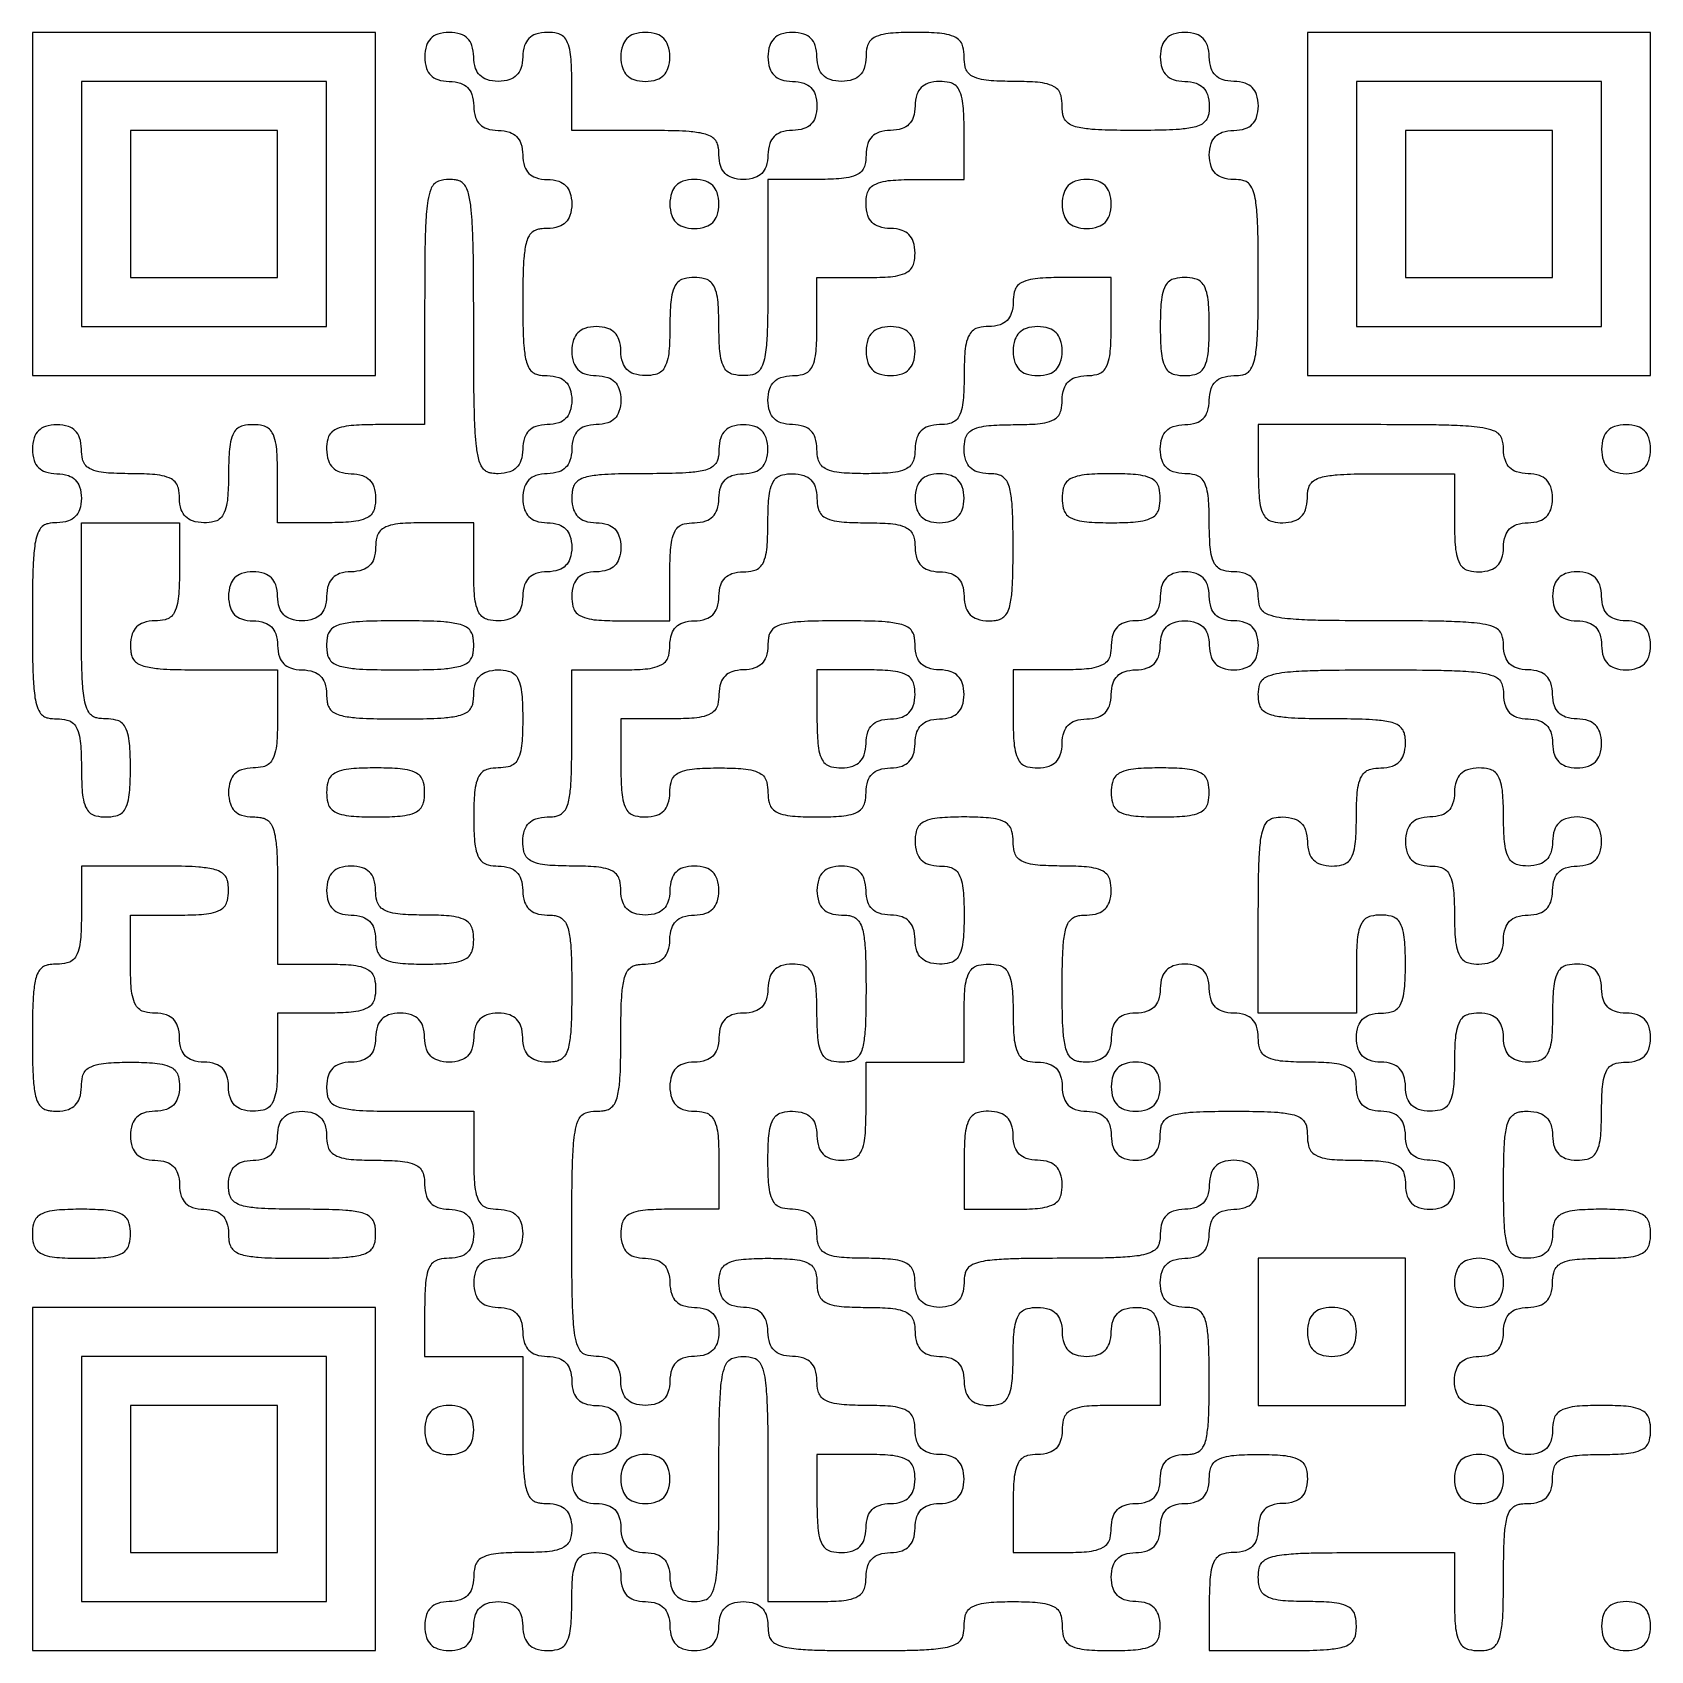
# Model space of a CAD drawing. Extents: x 5.6 to 52.2, y -52.2 to -5.6.
import ezdxf

# ---------------------------------------------------------------- set-up
doc = ezdxf.new("R2010")
doc.units = 0
doc.layers.get('0').update_dxf_attribs({"lineweight": 25})

msp = doc.modelspace()

# ---------------------------------------------------------------- linework, layer by layer
at = {"flags": 128}
for points in [[(5.644, -10.583), (5.644, -15.522), (10.583, -15.522), (15.522, -15.522), (15.522, -10.583), (15.522, -5.644), (10.583, -5.644), (5.644, -5.644)], [(42.333, -10.583), (42.333, -15.522), (47.272, -15.522), (52.211, -15.522), (52.211, -10.583), (52.211, -5.644), (47.272, -5.644), (42.333, -5.644)], [(7.056, -10.583), (7.056, -14.111), (10.583, -14.111), (14.111, -14.111), (14.111, -10.583), (14.111, -7.056), (10.583, -7.056), (7.056, -7.056)], [(43.744, -10.583), (43.744, -14.111), (47.272, -14.111), (50.8, -14.111), (50.8, -10.583), (50.8, -7.056), (47.272, -7.056), (43.744, -7.056)], [(8.467, -10.583), (8.467, -12.7), (10.583, -12.7), (12.7, -12.7), (12.7, -10.583), (12.7, -8.467), (10.583, -8.467), (8.467, -8.467)], [(45.156, -10.583), (45.156, -12.7), (47.272, -12.7), (49.389, -12.7), (49.389, -10.583), (49.389, -8.467), (47.272, -8.467), (45.156, -8.467)], [(40.922, -43.039), (40.922, -45.156), (43.039, -45.156), (45.156, -45.156), (45.156, -43.039), (45.156, -40.922), (43.039, -40.922), (40.922, -40.922)], [(5.644, -47.272), (5.644, -52.211), (10.583, -52.211), (15.522, -52.211), (15.522, -47.272), (15.522, -42.333), (10.583, -42.333), (5.644, -42.333)], [(7.056, -47.272), (7.056, -50.8), (10.583, -50.8), (14.111, -50.8), (14.111, -47.272), (14.111, -43.744), (10.583, -43.744), (7.056, -43.744)], [(8.467, -47.272), (8.467, -49.389), (10.583, -49.389), (12.7, -49.389), (12.7, -47.272), (12.7, -45.156), (10.583, -45.156), (8.467, -45.156)]]:
    msp.add_lwpolyline(points, close=True, dxfattribs=at)
for points in [[(17.639, -7.056, -0.080648), (17.969, -7.109, -0.236003), (18.291, -7.431, -0.080625), (18.344, -7.761, 0.080648), (18.398, -8.092, 0.236003), (18.72, -8.413, 0.080625), (19.05, -8.467, -0.080648), (19.381, -8.52, -0.236003), (19.702, -8.842, -0.080625), (19.756, -9.172, 0.080648), (19.809, -9.503, 0.236003), (20.131, -9.824, 0.080625), (20.461, -9.878, -0.080648), (20.792, -9.931, -0.236003), (21.113, -10.253, -0.162336), (21.113, -10.914, -0.236003), (20.792, -11.235, -0.080625), (20.461, -11.289, 0.030836), (20.263, -11.301, 0.052654), (20.149, -11.328, 0.09787), (20.019, -11.404, 0.091189), (19.919, -11.531, 0.067799), (19.85, -11.723, 0.032527), (19.787, -12.144, 0.014279), (19.767, -12.529, 0.006281), (19.756, -13.406, 0.006286), (19.767, -14.282, 0.014295), (19.787, -14.668, 0.032563), (19.85, -15.088, 0.067881), (19.92, -15.281, 0.091235), (20.019, -15.408, 0.097835), (20.15, -15.484, 0.052552), (20.263, -15.51, 0.030788), (20.461, -15.522, -0.080648), (20.792, -15.576, -0.236003), (21.113, -15.897, -0.162336), (21.113, -16.558, -0.236003), (20.792, -16.88, -0.080625), (20.461, -16.933, 0.080648), (20.131, -16.987, 0.236003), (19.809, -17.308, 0.080625), (19.756, -17.639, -0.080648), (19.702, -17.969, -0.236003), (19.38, -18.291, -0.080625), (19.05, -18.344, -0.031581), (18.865, -18.333, -0.057827), (18.766, -18.308, -0.098651), (18.654, -18.239, -0.084438), (18.561, -18.117, -0.060467), (18.492, -17.936, -0.030536), (18.424, -17.561, -0.015967), (18.39, -17.171, -0.008234), (18.36, -16.413, -0.003997), (18.35, -15.732, -0.001678), (18.344, -14.111, 0.001679), (18.339, -12.489, 0.004002), (18.329, -11.808, 0.008246), (18.299, -11.05, 0.015997), (18.265, -10.66, 0.030596), (18.196, -10.285, 0.060596), (18.128, -10.105, 0.084511), (18.035, -9.983, 0.098594), (17.922, -9.914, 0.057655), (17.824, -9.889, 0.031501), (17.639, -9.878, 0.078773), (17.335, -9.926, 0.141415), (17.191, -10.023, 0.086796), (17.108, -10.169, 0.045212), (17.026, -10.478, 0.022703), (16.986, -10.803, 0.011421), (16.951, -11.452, 0.005417), (16.94, -12.035, 0.002308), (16.933, -13.406), (16.933, -16.933), (15.522, -16.933, 0.015639), (14.891, -16.953, 0.03474), (14.608, -16.991, 0.071066), (14.344, -17.085, 0.114825), (14.212, -17.199, 0.100938), (14.144, -17.349, 0.056526), (14.111, -17.639, 0.080648), (14.165, -17.969, 0.236003), (14.486, -18.291, 0.080625), (14.817, -18.344, -0.080648), (15.147, -18.398, -0.236003), (15.469, -18.72, -0.080625), (15.522, -19.05, -0.056561), (15.489, -19.34, -0.101007), (15.421, -19.49, -0.11479), (15.289, -19.604, -0.071027), (15.025, -19.698, -0.034717), (14.743, -19.736, -0.015633), (14.111, -19.756), (12.7, -19.756), (12.7, -18.344, 0.015639), (12.68, -17.713, 0.03474), (12.643, -17.43, 0.071066), (12.548, -17.166, 0.114825), (12.434, -17.034, 0.100938), (12.284, -16.966, 0.113464), (11.705, -16.966, 0.101007), (11.555, -17.034, 0.11479), (11.44, -17.167, 0.071027), (11.346, -17.431, 0.034717), (11.309, -17.713, 0.015633), (11.289, -18.344, -0.015639), (11.269, -18.976, -0.03474), (11.232, -19.258, -0.071066), (11.137, -19.522, -0.114825), (11.023, -19.655, -0.100938), (10.873, -19.723, -0.056526), (10.583, -19.756, -0.080648), (10.253, -19.702, -0.236003), (9.931, -19.38, -0.080625), (9.878, -19.05, 0.056561), (9.845, -18.76, 0.101007), (9.777, -18.61, 0.11479), (9.645, -18.496, 0.071027), (9.381, -18.402, 0.034717), (9.098, -18.364, 0.015633), (8.467, -18.344, -0.015639), (7.835, -18.325, -0.03474), (7.553, -18.287, -0.071066), (7.289, -18.193, -0.114825), (7.157, -18.078, -0.100938), (7.088, -17.929, -0.056526), (7.056, -17.639, 0.080648), (7.002, -17.308, 0.236003), (6.68, -16.987, 0.162336), (6.019, -16.987, 0.236003), (5.698, -17.308, 0.162336), (5.698, -17.969, 0.236003), (6.02, -18.291, 0.080625), (6.35, -18.344, -0.080648), (6.681, -18.398, -0.236003), (7.002, -18.72, -0.162336), (7.002, -19.381, -0.236003), (6.68, -19.702, -0.080625), (6.35, -19.756, 0.051061), (6.09, -19.782, 0.096863), (5.962, -19.836, 0.110919), (5.856, -19.947, 0.069215), (5.761, -20.173, 0.036272), (5.711, -20.432, 0.01767), (5.667, -20.97, 0.008112), (5.652, -21.456, 0.003513), (5.644, -22.578, 0.003516), (5.652, -23.701, 0.008124), (5.667, -24.186, 0.017697), (5.711, -24.725, 0.036336), (5.761, -24.983, 0.069315), (5.857, -25.208, 0.110989), (5.963, -25.32, 0.096679), (6.09, -25.373, 0.050968), (6.35, -25.4, -0.056561), (6.64, -25.433, -0.101007), (6.79, -25.501, -0.11479), (6.904, -25.633, -0.071027), (6.998, -25.897, -0.034717), (7.036, -26.18, -0.015633), (7.056, -26.811, 0.015639), (7.075, -27.443, 0.03474), (7.113, -27.725, 0.071066), (7.207, -27.989, 0.114825), (7.322, -28.121, 0.100938), (7.471, -28.189, 0.113464), (8.051, -28.189, 0.101007), (8.201, -28.121, 0.11479), (8.315, -27.989, 0.071027), (8.409, -27.725, 0.034717), (8.447, -27.443, 0.015633), (8.467, -26.811, 0.015639), (8.447, -26.179, 0.03474), (8.409, -25.897, 0.071066), (8.315, -25.633, 0.114825), (8.201, -25.501, 0.100938), (8.051, -25.433, 0.056526), (7.761, -25.4, -0.051061), (7.501, -25.373, -0.096863), (7.373, -25.32, -0.110919), (7.267, -25.208, -0.069215), (7.172, -24.983, -0.036272), (7.122, -24.724, -0.01767), (7.078, -24.186, -0.008112), (7.063, -23.7, -0.003513), (7.056, -22.578), (7.056, -19.756), (9.878, -19.756), (9.878, -21.167, -0.015639), (9.858, -21.798, -0.03474), (9.821, -22.081, -0.071066), (9.726, -22.345, -0.114825), (9.612, -22.477, -0.100938), (9.462, -22.545, -0.056526), (9.172, -22.578, 0.080648), (8.842, -22.631, 0.236003), (8.52, -22.953, 0.080625), (8.467, -23.283, 0.030836), (8.479, -23.482, 0.052654), (8.505, -23.595, 0.09787), (8.581, -23.725, 0.091189), (8.709, -23.825, 0.067799), (8.901, -23.895, 0.032527), (9.322, -23.957, 0.014279), (9.707, -23.978, 0.006281), (10.583, -23.989), (12.7, -23.989), (12.7, -25.4, -0.015639), (12.68, -26.032, -0.03474), (12.643, -26.314, -0.071066), (12.548, -26.578, -0.114825), (12.434, -26.71, -0.100938), (12.284, -26.778, -0.056526), (11.994, -26.811, 0.080648), (11.664, -26.865, 0.236003), (11.343, -27.186, 0.162336), (11.343, -27.847, 0.236003), (11.664, -28.169, 0.080625), (11.994, -28.222, -0.030836), (12.193, -28.234, -0.052654), (12.306, -28.261, -0.09787), (12.436, -28.337, -0.091189), (12.536, -28.464, -0.067799), (12.606, -28.657, -0.032527), (12.668, -29.077, -0.014279), (12.689, -29.462, -0.006281), (12.7, -30.339), (12.7, -32.456), (14.111, -32.456, -0.015639), (14.743, -32.475, -0.03474), (15.025, -32.513, -0.071066), (15.289, -32.607, -0.114825), (15.421, -32.722, -0.100938), (15.489, -32.871, -0.113464), (15.489, -33.451, -0.101007), (15.421, -33.601, -0.11479), (15.289, -33.715, -0.071027), (15.025, -33.809, -0.034717), (14.743, -33.847, -0.015633), (14.111, -33.867), (12.7, -33.867), (12.7, -35.278, -0.015639), (12.68, -35.909, -0.03474), (12.643, -36.192, -0.071066), (12.548, -36.456, -0.114825), (12.434, -36.588, -0.100938), (12.284, -36.656, -0.056526), (11.994, -36.689, -0.080648), (11.664, -36.635, -0.236003), (11.343, -36.314, -0.080625), (11.289, -35.983, 0.080648), (11.235, -35.653, 0.236003), (10.914, -35.331, 0.080625), (10.583, -35.278, -0.080648), (10.253, -35.224, -0.236003), (9.931, -34.903, -0.080625), (9.878, -34.572, 0.080648), (9.824, -34.242, 0.236003), (9.503, -33.92, 0.080625), (9.172, -33.867, -0.056561), (8.882, -33.834, -0.101007), (8.733, -33.766, -0.11479), (8.618, -33.633, -0.071027), (8.524, -33.369, -0.034717), (8.486, -33.087, -0.015633), (8.467, -32.456), (8.467, -31.044), (9.878, -31.044, 0.015639), (10.509, -31.025, 0.03474), (10.792, -30.987, 0.071066), (11.056, -30.893, 0.114825), (11.188, -30.778, 0.100938), (11.256, -30.629, 0.056526), (11.289, -30.339, 0.030836), (11.277, -30.141, 0.052654), (11.25, -30.027, 0.09787), (11.174, -29.897, 0.091189), (11.047, -29.797, 0.067799), (10.854, -29.727, 0.032527), (10.434, -29.665, 0.014279), (10.049, -29.644, 0.006281), (9.172, -29.633), (7.056, -29.633), (7.056, -31.044, -0.015639), (7.036, -31.676, -0.03474), (6.998, -31.958, -0.071066), (6.904, -32.222, -0.114825), (6.789, -32.355, -0.100938), (6.64, -32.423, -0.056526), (6.35, -32.456, 0.030836), (6.152, -32.468, 0.052654), (6.038, -32.494, 0.09787), (5.908, -32.57, 0.091189), (5.808, -32.698, 0.067799), (5.739, -32.89, 0.032527), (5.676, -33.311, 0.014279), (5.655, -33.696, 0.006281), (5.644, -34.572, 0.006286), (5.655, -35.449, 0.014295), (5.676, -35.834, 0.032563), (5.739, -36.255, 0.067881), (5.808, -36.447, 0.091235), (5.908, -36.574, 0.097835), (6.039, -36.65, 0.052552), (6.152, -36.677, 0.030788), (6.35, -36.689, 0.080648), (6.681, -36.635, 0.236003), (7.002, -36.314, 0.080625), (7.056, -35.983, -0.056561), (7.088, -35.693, -0.101007), (7.157, -35.544, -0.11479), (7.289, -35.429, -0.071027), (7.553, -35.335, -0.034717), (7.835, -35.298, -0.015633), (8.467, -35.278, -0.015639), (9.098, -35.298, -0.03474), (9.381, -35.335, -0.071066), (9.645, -35.429, -0.114825), (9.777, -35.544, -0.100938), (9.845, -35.694, -0.056526), (9.878, -35.983, -0.080648), (9.824, -36.314, -0.236003), (9.503, -36.635, -0.080625), (9.172, -36.689, 0.080648), (8.842, -36.743, 0.236003), (8.52, -37.064, 0.162336), (8.52, -37.725, 0.236003), (8.842, -38.046, 0.080625), (9.172, -38.1, -0.080648), (9.503, -38.154, -0.236003), (9.824, -38.475, -0.080625), (9.878, -38.806, 0.080648), (9.931, -39.136, 0.236003), (10.253, -39.457, 0.080625), (10.583, -39.511, -0.080648), (10.914, -39.565, -0.236003), (11.235, -39.886, -0.080625), (11.289, -40.217, 0.030836), (11.301, -40.415, 0.052654), (11.328, -40.528, 0.09787), (11.404, -40.659, 0.091189), (11.531, -40.758, 0.067799), (11.723, -40.828, 0.032527), (12.144, -40.891, 0.014279), (12.529, -40.911, 0.006281), (13.406, -40.922, 0.006286), (14.282, -40.911, 0.014295), (14.668, -40.89, 0.032563), (15.088, -40.828, 0.067881), (15.281, -40.758, 0.091235), (15.408, -40.658, 0.097835), (15.484, -40.528, 0.052552), (15.51, -40.415, 0.061698), (15.51, -40.018, 0.052654), (15.484, -39.905, 0.09787), (15.407, -39.775, 0.091189), (15.28, -39.675, 0.067799), (15.088, -39.605, 0.032527), (14.667, -39.543, 0.014279), (14.282, -39.522, 0.006281), (13.406, -39.511, -0.006286), (12.529, -39.5, -0.014295), (12.144, -39.479, -0.032563), (11.723, -39.417, -0.067881), (11.531, -39.347, -0.091235), (11.403, -39.247, -0.097835), (11.327, -39.117, -0.052552), (11.301, -39.004, -0.030788), (11.289, -38.806, -0.080648), (11.343, -38.475, -0.236003), (11.664, -38.154, -0.080625), (11.994, -38.1, 0.080648), (12.325, -38.046, 0.236003), (12.646, -37.725, 0.080625), (12.7, -37.394, -0.080648), (12.754, -37.064, -0.236003), (13.075, -36.743, -0.162336), (13.736, -36.743, -0.236003), (14.057, -37.064, -0.080625), (14.111, -37.394, 0.056561), (14.144, -37.684, 0.101007), (14.212, -37.834, 0.11479), (14.344, -37.948, 0.071027), (14.608, -38.043, 0.034717), (14.891, -38.08, 0.015633), (15.522, -38.1, -0.015639), (16.154, -38.12, -0.03474), (16.436, -38.157, -0.071066), (16.7, -38.252, -0.114825), (16.832, -38.366, -0.100938), (16.9, -38.516, -0.056526), (16.933, -38.806, 0.080648), (16.987, -39.136, 0.236003), (17.308, -39.457, 0.080625), (17.639, -39.511, -0.080648), (17.969, -39.565, -0.236003), (18.291, -39.886, -0.162336), (18.291, -40.547, -0.236003), (17.969, -40.869, -0.080625), (17.639, -40.922, 0.056561), (17.349, -40.955, 0.101007), (17.199, -41.023, 0.11479), (17.085, -41.155, 0.071027), (16.991, -41.419, 0.034717), (16.953, -41.702, 0.015633), (16.933, -42.333), (16.933, -43.744), (19.756, -43.744), (19.756, -45.861, 0.006286), (19.767, -46.738, 0.014295), (19.787, -47.123, 0.032563), (19.85, -47.544, 0.067881), (19.92, -47.736, 0.091235), (20.019, -47.863, 0.097835), (20.15, -47.939, 0.052552), (20.263, -47.966, 0.030788), (20.461, -47.978, -0.080648), (20.792, -48.031, -0.236003), (21.113, -48.353, -0.080625), (21.167, -48.683, -0.056561), (21.134, -48.973, -0.101007), (21.066, -49.123, -0.11479), (20.933, -49.237, -0.071027), (20.669, -49.332, -0.034717), (20.387, -49.369, -0.015633), (19.756, -49.389, 0.015639), (19.124, -49.409, 0.03474), (18.842, -49.446, 0.071066), (18.578, -49.54, 0.114825), (18.445, -49.655, 0.100938), (18.377, -49.805, 0.056526), (18.344, -50.094, -0.080648), (18.291, -50.425, -0.236003), (17.969, -50.746, -0.080625), (17.639, -50.8, 0.080648), (17.308, -50.854, 0.236003), (16.987, -51.175, 0.162336), (16.987, -51.836, 0.236003), (17.308, -52.157, 0.162336), (17.969, -52.157, 0.236003), (18.291, -51.836, 0.080625), (18.344, -51.506, -0.080648), (18.398, -51.175, -0.236003), (18.72, -50.854, -0.162336), (19.381, -50.854, -0.236003), (19.702, -51.175, -0.080625), (19.756, -51.506, 0.080648), (19.809, -51.836, 0.236003), (20.131, -52.157, 0.080625), (20.461, -52.211, 0.056561), (20.751, -52.178, 0.101007), (20.901, -52.11, 0.11479), (21.015, -51.978, 0.071027), (21.109, -51.714, 0.034717), (21.147, -51.432, 0.015633), (21.167, -50.8, -0.015639), (21.186, -50.168, -0.03474), (21.224, -49.886, -0.071066), (21.318, -49.622, -0.114825), (21.433, -49.49, -0.100938), (21.582, -49.422, -0.056526), (21.872, -49.389, -0.080648), (22.203, -49.443, -0.236003), (22.524, -49.764, -0.080625), (22.578, -50.094, 0.080648), (22.631, -50.425, 0.236003), (22.953, -50.746, 0.080625), (23.283, -50.8, -0.080648), (23.614, -50.854, -0.236003), (23.935, -51.175, -0.080625), (23.989, -51.506, 0.080648), (24.043, -51.836, 0.236003), (24.364, -52.157, 0.162336), (25.025, -52.157, 0.236003), (25.346, -51.836, 0.080625), (25.4, -51.506, -0.080648), (25.454, -51.175, -0.236003), (25.775, -50.854, -0.162336), (26.436, -50.854, -0.236003), (26.757, -51.175, -0.080625), (26.811, -51.506, 0.051061), (26.838, -51.765, 0.096863), (26.891, -51.893, 0.110919), (27.003, -51.999, 0.069215), (27.229, -52.095, 0.036272), (27.487, -52.144, 0.01767), (28.025, -52.189, 0.008112), (28.511, -52.203, 0.003513), (29.633, -52.211, 0.003516), (30.756, -52.203, 0.008124), (31.242, -52.188, 0.017697), (31.78, -52.144, 0.036336), (32.039, -52.095, 0.069315), (32.264, -51.999, 0.110989), (32.376, -51.893, 0.096679), (32.429, -51.765, 0.050968), (32.456, -51.506, -0.056561), (32.488, -51.216, -0.101007), (32.557, -51.066, -0.11479), (32.689, -50.952, -0.071027), (32.953, -50.857, -0.034717), (33.235, -50.82, -0.015633), (33.867, -50.8, -0.015639), (34.498, -50.82, -0.03474), (34.781, -50.857, -0.071066), (35.045, -50.952, -0.114825), (35.177, -51.066, -0.100938), (35.245, -51.216, -0.056526), (35.278, -51.506, 0.056561), (35.311, -51.795, 0.101007), (35.379, -51.945, 0.11479), (35.511, -52.06, 0.071027), (35.775, -52.154, 0.034717), (36.057, -52.191, 0.015633), (36.689, -52.211, 0.015639), (37.321, -52.191, 0.03474), (37.603, -52.154, 0.071066), (37.867, -52.06, 0.114825), (37.999, -51.945, 0.100938), (38.067, -51.795, 0.056526), (38.1, -51.506, 0.080648), (38.046, -51.175, 0.236003), (37.725, -50.854, 0.080625), (37.394, -50.8, -0.080648), (37.064, -50.746, -0.236003), (36.743, -50.425, -0.162336), (36.743, -49.764, -0.236003), (37.064, -49.443, -0.080625), (37.394, -49.389, 0.080648), (37.725, -49.335, 0.236003), (38.046, -49.014, 0.080625), (38.1, -48.683, -0.080648), (38.154, -48.353, -0.236003), (38.475, -48.031, -0.080625), (38.806, -47.978, 0.080648), (39.136, -47.924, 0.236003), (39.457, -47.603, 0.080625), (39.511, -47.272, -0.056561), (39.544, -46.982, -0.101007), (39.612, -46.833, -0.11479), (39.744, -46.718, -0.071027), (40.008, -46.624, -0.034717), (40.291, -46.586, -0.015633), (40.922, -46.567, -0.015639), (41.554, -46.586, -0.03474), (41.836, -46.624, -0.071066), (42.1, -46.718, -0.114825), (42.232, -46.833, -0.100938), (42.3, -46.982, -0.056526), (42.333, -47.272, -0.080648), (42.28, -47.603, -0.236003), (41.958, -47.924, -0.080625), (41.628, -47.978, 0.080648), (41.297, -48.031, 0.236003), (40.976, -48.353, 0.080625), (40.922, -48.683, -0.080648), (40.869, -49.014, -0.236003), (40.547, -49.335, -0.080625), (40.217, -49.389, 0.056561), (39.927, -49.422, 0.101007), (39.777, -49.49, 0.11479), (39.663, -49.622, 0.071027), (39.568, -49.886, 0.034717), (39.531, -50.168, 0.015633), (39.511, -50.8), (39.511, -52.211), (41.628, -52.211, 0.006286), (42.505, -52.2, 0.014295), (42.89, -52.179, 0.032563), (43.31, -52.117, 0.067881), (43.503, -52.047, 0.091235), (43.63, -51.947, 0.097835), (43.706, -51.817, 0.052552), (43.732, -51.704, 0.030788), (43.744, -51.506, 0.056561), (43.712, -51.216, 0.101007), (43.643, -51.066, 0.11479), (43.511, -50.952, 0.071027), (43.247, -50.857, 0.034717), (42.965, -50.82, 0.015633), (42.333, -50.8, -0.015639), (41.702, -50.78, -0.03474), (41.419, -50.743, -0.071066), (41.155, -50.648, -0.114825), (41.023, -50.534, -0.100938), (40.955, -50.384, -0.056526), (40.922, -50.094, -0.051061), (40.949, -49.835, -0.096863), (41.002, -49.707, -0.110919), (41.114, -49.601, -0.069215), (41.34, -49.505, -0.036272), (41.598, -49.456, -0.01767), (42.137, -49.411, -0.008112), (42.622, -49.397, -0.003513), (43.744, -49.389), (46.567, -49.389), (46.567, -50.8, 0.015639), (46.586, -51.432, 0.03474), (46.624, -51.714, 0.071066), (46.718, -51.978, 0.114825), (46.833, -52.11, 0.100938), (46.982, -52.178, 0.056526), (47.272, -52.211, 0.030836), (47.47, -52.199, 0.052654), (47.584, -52.172, 0.09787), (47.714, -52.096, 0.091189), (47.814, -51.969, 0.067799), (47.884, -51.777, 0.032527), (47.946, -51.356, 0.014279), (47.967, -50.971, 0.006281), (47.978, -50.094, -0.006286), (47.989, -49.218, -0.014295), (48.01, -48.832, -0.032563), (48.072, -48.412, -0.067881), (48.142, -48.219, -0.091235), (48.242, -48.092, -0.097835), (48.372, -48.016, -0.052552), (48.485, -47.99, -0.030788), (48.683, -47.978, 0.080648), (49.014, -47.924, 0.236003), (49.335, -47.603, 0.080625), (49.389, -47.272, -0.056561), (49.422, -46.982, -0.101007), (49.49, -46.833, -0.11479), (49.622, -46.718, -0.071027), (49.886, -46.624, -0.034717), (50.168, -46.586, -0.015633), (50.8, -46.567, 0.015639), (51.432, -46.547, 0.03474), (51.714, -46.509, 0.071066), (51.978, -46.415, 0.114825), (52.11, -46.301, 0.100938), (52.178, -46.151, 0.113464), (52.178, -45.571, 0.101007), (52.11, -45.422, 0.11479), (51.978, -45.307, 0.071027), (51.714, -45.213, 0.034717), (51.432, -45.175, 0.015633), (50.8, -45.156, 0.015639), (50.168, -45.175, 0.03474), (49.886, -45.213, 0.071066), (49.622, -45.307, 0.114825), (49.49, -45.422, 0.100938), (49.422, -45.571, 0.056526), (49.389, -45.861, -0.080648), (49.335, -46.192, -0.236003), (49.014, -46.513, -0.162336), (48.353, -46.513, -0.236003), (48.031, -46.192, -0.080625), (47.978, -45.861, 0.080648), (47.924, -45.531, 0.236003), (47.603, -45.209, 0.080625), (47.272, -45.156, -0.080648), (46.942, -45.102, -0.236003), (46.62, -44.78, -0.162336), (46.62, -44.119, -0.236003), (46.942, -43.798, -0.080625), (47.272, -43.744, 0.080648), (47.603, -43.691, 0.236003), (47.924, -43.369, 0.080625), (47.978, -43.039, -0.080648), (48.031, -42.708, -0.236003), (48.353, -42.387, -0.080625), (48.683, -42.333, 0.080648), (49.014, -42.28, 0.236003), (49.335, -41.958, 0.080625), (49.389, -41.628, -0.056561), (49.422, -41.338, -0.101007), (49.49, -41.188, -0.11479), (49.622, -41.074, -0.071027), (49.886, -40.979, -0.034717), (50.168, -40.942, -0.015633), (50.8, -40.922, 0.015639), (51.432, -40.902, 0.03474), (51.714, -40.865, 0.071066), (51.978, -40.771, 0.114825), (52.11, -40.656, 0.100938), (52.178, -40.506, 0.113464), (52.178, -39.927, 0.101007), (52.11, -39.777, 0.11479), (51.978, -39.663, 0.071027), (51.714, -39.568, 0.034717), (51.432, -39.531, 0.015633), (50.8, -39.511, 0.015639), (50.168, -39.531, 0.03474), (49.886, -39.568, 0.071066), (49.622, -39.663, 0.114825), (49.49, -39.777, 0.100938), (49.422, -39.927, 0.056526), (49.389, -40.217, -0.080648), (49.335, -40.547, -0.236003), (49.014, -40.869, -0.080625), (48.683, -40.922, -0.030836), (48.485, -40.91, -0.052654), (48.372, -40.884, -0.09787), (48.241, -40.807, -0.091189), (48.142, -40.68, -0.067799), (48.072, -40.488, -0.032527), (48.009, -40.067, -0.014279), (47.989, -39.682, -0.006281), (47.978, -38.806, -0.006286), (47.989, -37.929, -0.014295), (48.01, -37.544, -0.032563), (48.072, -37.123, -0.067881), (48.142, -36.931, -0.091235), (48.242, -36.803, -0.097835), (48.372, -36.727, -0.052552), (48.485, -36.701, -0.030788), (48.683, -36.689, -0.080648), (49.014, -36.743, -0.236003), (49.335, -37.064, -0.080625), (49.389, -37.394, 0.080648), (49.443, -37.725, 0.236003), (49.764, -38.046, 0.080625), (50.094, -38.1, 0.056561), (50.384, -38.067, 0.101007), (50.534, -37.999, 0.11479), (50.648, -37.867, 0.071027), (50.743, -37.603, 0.034717), (50.78, -37.32, 0.015633), (50.8, -36.689, -0.015639), (50.82, -36.057, -0.03474), (50.857, -35.775, -0.071066), (50.952, -35.511, -0.114825), (51.066, -35.379, -0.100938), (51.216, -35.311, -0.056526), (51.506, -35.278, 0.080648), (51.836, -35.224, 0.236003), (52.157, -34.903, 0.162336), (52.157, -34.242, 0.236003), (51.836, -33.92, 0.080625), (51.506, -33.867, -0.080648), (51.175, -33.813, -0.236003), (50.854, -33.492, -0.080625), (50.8, -33.161, 0.080648), (50.746, -32.831, 0.236003), (50.425, -32.509, 0.080625), (50.094, -32.456, 0.056561), (49.805, -32.488, 0.101007), (49.655, -32.557, 0.11479), (49.54, -32.689, 0.071027), (49.446, -32.953, 0.034717), (49.409, -33.235, 0.015633), (49.389, -33.867, -0.015639), (49.369, -34.498, -0.03474), (49.332, -34.781, -0.071066), (49.237, -35.045, -0.114825), (49.123, -35.177, -0.100938), (48.973, -35.245, -0.056526), (48.683, -35.278, -0.080648), (48.353, -35.224, -0.236003), (48.031, -34.903, -0.080625), (47.978, -34.572, 0.080648), (47.924, -34.242, 0.236003), (47.603, -33.92, 0.080625), (47.272, -33.867, 0.056561), (46.982, -33.9, 0.101007), (46.833, -33.968, 0.11479), (46.718, -34.1, 0.071027), (46.624, -34.364, 0.034717), (46.586, -34.646, 0.015633), (46.567, -35.278, -0.015639), (46.547, -35.909, -0.03474), (46.509, -36.192, -0.071066), (46.415, -36.456, -0.114825), (46.301, -36.588, -0.100938), (46.151, -36.656, -0.056526), (45.861, -36.689, -0.080648), (45.531, -36.635, -0.236003), (45.209, -36.314, -0.080625), (45.156, -35.983, 0.080648), (45.102, -35.653, 0.236003), (44.78, -35.331, 0.080625), (44.45, -35.278, -0.080648), (44.119, -35.224, -0.236003), (43.798, -34.903, -0.162336), (43.798, -34.242, -0.236003), (44.12, -33.92, -0.080625), (44.45, -33.867, 0.056561), (44.74, -33.834, 0.101007), (44.89, -33.766, 0.11479), (45.004, -33.633, 0.071027), (45.098, -33.369, 0.034717), (45.136, -33.087, 0.015633), (45.156, -32.456, 0.015639), (45.136, -31.824, 0.03474), (45.098, -31.542, 0.071066), (45.004, -31.278, 0.114825), (44.889, -31.145, 0.100938), (44.74, -31.077, 0.113464), (44.16, -31.077, 0.101007), (44.01, -31.146, 0.11479), (43.896, -31.278, 0.071027), (43.802, -31.542, 0.034717), (43.764, -31.824, 0.015633), (43.744, -32.456), (43.744, -33.867), (40.922, -33.867), (40.922, -31.044, -0.003516), (40.93, -29.922, -0.008124), (40.945, -29.436, -0.017697), (40.989, -28.898, -0.036336), (41.039, -28.639, -0.069315), (41.134, -28.414, -0.110989), (41.24, -28.302, -0.096679), (41.368, -28.249, -0.050968), (41.628, -28.222, -0.080648), (41.958, -28.276, -0.236003), (42.28, -28.597, -0.080625), (42.333, -28.928, 0.080648), (42.387, -29.258, 0.236003), (42.708, -29.58, 0.080625), (43.039, -29.633, 0.056561), (43.329, -29.6, 0.101007), (43.478, -29.532, 0.11479), (43.593, -29.4, 0.071027), (43.687, -29.136, 0.034717), (43.725, -28.854, 0.015633), (43.744, -28.222, -0.015639), (43.764, -27.591, -0.03474), (43.802, -27.308, -0.071066), (43.896, -27.044, -0.114825), (44.011, -26.912, -0.100938), (44.16, -26.844, -0.056526), (44.45, -26.811, 0.080648), (44.781, -26.757, 0.236003), (45.102, -26.436, 0.080625), (45.156, -26.106, 0.030836), (45.143, -25.907, 0.052654), (45.117, -25.794, 0.09787), (45.041, -25.664, 0.091189), (44.914, -25.564, 0.067799), (44.721, -25.494, 0.032527), (44.3, -25.432, 0.014279), (43.915, -25.411, 0.006281), (43.039, -25.4, -0.006286), (42.162, -25.389, -0.014295), (41.777, -25.368, -0.032563), (41.356, -25.306, -0.067881), (41.164, -25.236, -0.091235), (41.037, -25.136, -0.097835), (40.961, -25.006, -0.052552), (40.934, -24.892, -0.030788), (40.922, -24.694, -0.078773), (40.97, -24.39, -0.141415), (41.068, -24.247, -0.086796), (41.213, -24.163, -0.045212), (41.522, -24.082, -0.022703), (41.847, -24.042, -0.011421), (42.496, -24.007, -0.005417), (43.08, -23.995, -0.002308), (44.45, -23.989, -0.00231), (45.821, -23.995, -0.005425), (46.405, -24.007, -0.011438), (47.054, -24.042, -0.022743), (47.379, -24.082, -0.045292), (47.687, -24.163, -0.086931), (47.832, -24.247, -0.141259), (47.93, -24.391, -0.078644), (47.978, -24.694, 0.080648), (48.031, -25.025, 0.236003), (48.353, -25.346, 0.080625), (48.683, -25.4, -0.080648), (49.014, -25.454, -0.236003), (49.335, -25.775, -0.080625), (49.389, -26.106, 0.080648), (49.443, -26.436, 0.236003), (49.764, -26.757, 0.162336), (50.425, -26.757, 0.236003), (50.746, -26.436, 0.162336), (50.746, -25.775, 0.236003), (50.425, -25.454, 0.080625), (50.094, -25.4, -0.080648), (49.764, -25.346, -0.236003), (49.443, -25.025, -0.080625), (49.389, -24.694, 0.080648), (49.335, -24.364, 0.236003), (49.014, -24.043, 0.080625), (48.683, -23.989, -0.080648), (48.353, -23.935, -0.236003), (48.031, -23.614, -0.080625), (47.978, -23.283, 0.078773), (47.93, -22.979, 0.141415), (47.832, -22.835, 0.086796), (47.687, -22.752, 0.045212), (47.378, -22.671, 0.022703), (47.053, -22.631, 0.011421), (46.404, -22.596, 0.005417), (45.82, -22.584, 0.002308), (44.45, -22.578, -0.00231), (43.079, -22.571, -0.005425), (42.495, -22.56, -0.011438), (41.846, -22.525, -0.022743), (41.521, -22.485, -0.045292), (41.213, -22.403, -0.086931), (41.068, -22.32, -0.141259), (40.97, -22.176, -0.078644), (40.922, -21.872, 0.080648), (40.869, -21.542, 0.236003), (40.547, -21.22, 0.080625), (40.217, -21.167, -0.056561), (39.927, -21.134, -0.101007), (39.777, -21.066, -0.11479), (39.663, -20.933, -0.071027), (39.568, -20.669, -0.034717), (39.531, -20.387, -0.015633), (39.511, -19.756, 0.015639), (39.491, -19.124, 0.03474), (39.454, -18.842, 0.071066), (39.36, -18.578, 0.114825), (39.245, -18.445, 0.100938), (39.095, -18.377, 0.056526), (38.806, -18.344, -0.080648), (38.475, -18.291, -0.236003), (38.154, -17.969, -0.162336), (38.154, -17.308, -0.236003), (38.475, -16.987, -0.080625), (38.806, -16.933, 0.080648), (39.136, -16.88, 0.236003), (39.457, -16.558, 0.080625), (39.511, -16.228, -0.080648), (39.565, -15.897, -0.236003), (39.886, -15.576, -0.080625), (40.217, -15.522, 0.051061), (40.476, -15.496, 0.096863), (40.604, -15.442, 0.110919), (40.71, -15.33, 0.069215), (40.806, -15.105, 0.036272), (40.855, -14.846, 0.01767), (40.9, -14.308, 0.008112), (40.914, -13.822, 0.003513), (40.922, -12.7, 0.003516), (40.914, -11.577, 0.008124), (40.9, -11.091, 0.017697), (40.855, -10.553, 0.036336), (40.806, -10.295, 0.069315), (40.71, -10.069, 0.110989), (40.604, -9.958, 0.096679), (40.476, -9.904, 0.050968), (40.217, -9.878, -0.080648), (39.886, -9.824, -0.236003), (39.565, -9.503, -0.162336), (39.565, -8.842, -0.236003), (39.886, -8.52, -0.080625), (40.217, -8.467, 0.080648), (40.547, -8.413, 0.236003), (40.869, -8.092, 0.162336), (40.869, -7.431, 0.236003), (40.547, -7.109, 0.080625), (40.217, -7.056, -0.080648), (39.886, -7.002, -0.236003), (39.565, -6.68, -0.080625), (39.511, -6.35, 0.080648), (39.457, -6.019, 0.236003), (39.136, -5.698, 0.162336), (38.475, -5.698, 0.236003), (38.154, -6.02, 0.162336), (38.154, -6.681, 0.236003), (38.475, -7.002, 0.080625), (38.806, -7.056, -0.080648), (39.136, -7.109, -0.236003), (39.457, -7.431, -0.080625), (39.511, -7.761, -0.030836), (39.499, -7.959, -0.052654), (39.472, -8.073, -0.09787), (39.396, -8.203, -0.091189), (39.269, -8.303, -0.067799), (39.077, -8.373, -0.032527), (38.656, -8.435, -0.014279), (38.271, -8.456, -0.006281), (37.394, -8.467, -0.006286), (36.518, -8.456, -0.014295), (36.132, -8.435, -0.032563), (35.712, -8.372, -0.067881), (35.519, -8.303, -0.091235), (35.392, -8.203, -0.097835), (35.316, -8.073, -0.052552), (35.29, -7.959, -0.030788), (35.278, -7.761, 0.056561), (35.245, -7.471, 0.101007), (35.177, -7.322, 0.11479), (35.045, -7.207, 0.071027), (34.781, -7.113, 0.034717), (34.498, -7.075, 0.015633), (33.867, -7.056, -0.015639), (33.235, -7.036, -0.03474), (32.953, -6.998, -0.071066), (32.689, -6.904, -0.114825), (32.557, -6.789, -0.100938), (32.488, -6.64, -0.056526), (32.456, -6.35, 0.056561), (32.423, -6.06, 0.101007), (32.354, -5.91, 0.11479), (32.222, -5.796, 0.071027), (31.958, -5.702, 0.034717), (31.676, -5.664, 0.015633), (31.044, -5.644, 0.015639), (30.413, -5.664, 0.03474), (30.13, -5.702, 0.071066), (29.866, -5.796, 0.114825), (29.734, -5.911, 0.100938), (29.666, -6.06, 0.056526), (29.633, -6.35, -0.080648), (29.58, -6.681, -0.236003), (29.258, -7.002, -0.162336), (28.597, -7.002, -0.236003), (28.276, -6.68, -0.080625), (28.222, -6.35, 0.080648), (28.169, -6.019, 0.236003), (27.847, -5.698, 0.162336), (27.186, -5.698, 0.236003), (26.865, -6.02, 0.162336), (26.865, -6.681, 0.236003), (27.186, -7.002, 0.080625), (27.517, -7.056, -0.080648), (27.847, -7.109, -0.236003), (28.169, -7.431, -0.162336), (28.169, -8.092, -0.236003), (27.847, -8.413, -0.080625), (27.517, -8.467, 0.080648), (27.186, -8.52, 0.236003), (26.865, -8.842, 0.080625), (26.811, -9.172, -0.080648), (26.757, -9.503, -0.236003), (26.436, -9.824, -0.162336), (25.775, -9.824, -0.236003), (25.454, -9.503, -0.080625), (25.4, -9.172, 0.030836), (25.388, -8.974, 0.052654), (25.361, -8.861, 0.09787), (25.285, -8.73, 0.091189), (25.158, -8.631, 0.067799), (24.966, -8.561, 0.032527), (24.545, -8.498, 0.014279), (24.16, -8.478, 0.006281), (23.283, -8.467), (21.167, -8.467), (21.167, -7.056, 0.015639), (21.147, -6.424, 0.03474), (21.109, -6.142, 0.071066), (21.015, -5.878, 0.114825), (20.901, -5.745, 0.100938), (20.751, -5.677, 0.056526), (20.461, -5.644, 0.080648), (20.131, -5.698, 0.236003), (19.809, -6.02, 0.080625), (19.756, -6.35, -0.080648), (19.702, -6.681, -0.236003), (19.38, -7.002, -0.162336), (18.719, -7.002, -0.236003), (18.398, -6.68, -0.080625), (18.344, -6.35, 0.080648), (18.291, -6.019, 0.236003), (17.969, -5.698, 0.162336), (17.308, -5.698, 0.236003), (16.987, -6.02, 0.162336), (16.987, -6.681, 0.236003), (17.308, -7.002, 0.080625)], [(23.283, -7.056, 0.080648), (23.614, -7.002, 0.236003), (23.935, -6.68, 0.162336), (23.935, -6.019, 0.236003), (23.614, -5.698, 0.162336), (22.953, -5.698, 0.236003), (22.631, -6.02, 0.162336), (22.631, -6.681, 0.236003), (22.953, -7.002, 0.080625)], [(30.339, -8.467, 0.080648), (30.008, -8.52, 0.236003), (29.687, -8.842, 0.080625), (29.633, -9.172, -0.056561), (29.6, -9.462, -0.101007), (29.532, -9.612, -0.11479), (29.4, -9.726, -0.071027), (29.136, -9.821, -0.034717), (28.854, -9.858, -0.015633), (28.222, -9.878), (26.811, -9.878), (26.811, -12.7, -0.003516), (26.803, -13.823, -0.008124), (26.788, -14.309, -0.017697), (26.744, -14.847, -0.036336), (26.695, -15.105, -0.069315), (26.599, -15.331, -0.110989), (26.493, -15.442, -0.096679), (26.365, -15.496, -0.050968), (26.106, -15.522, -0.056561), (25.816, -15.489, -0.101007), (25.666, -15.421, -0.11479), (25.552, -15.289, -0.071027), (25.457, -15.025, -0.034717), (25.42, -14.743, -0.015633), (25.4, -14.111, 0.015639), (25.38, -13.479, 0.03474), (25.343, -13.197, 0.071066), (25.248, -12.933, 0.114825), (25.134, -12.801, 0.100938), (24.984, -12.733, 0.113464), (24.405, -12.733, 0.101007), (24.255, -12.801, 0.11479), (24.14, -12.933, 0.071027), (24.046, -13.197, 0.034717), (24.009, -13.48, 0.015633), (23.989, -14.111, -0.015639), (23.969, -14.743, -0.03474), (23.932, -15.025, -0.071066), (23.837, -15.289, -0.114825), (23.723, -15.421, -0.100938), (23.573, -15.489, -0.056526), (23.283, -15.522, -0.080648), (22.953, -15.469, -0.236003), (22.631, -15.147, -0.080625), (22.578, -14.817, 0.080648), (22.524, -14.486, 0.236003), (22.203, -14.165, 0.162336), (21.542, -14.165, 0.236003), (21.22, -14.486, 0.162336), (21.22, -15.147, 0.236003), (21.542, -15.469, 0.080625), (21.872, -15.522, -0.080648), (22.203, -15.576, -0.236003), (22.524, -15.897, -0.162336), (22.524, -16.558, -0.236003), (22.203, -16.88, -0.080625), (21.872, -16.933, 0.080648), (21.542, -16.987, 0.236003), (21.22, -17.308, 0.080625), (21.167, -17.639, -0.080648), (21.113, -17.969, -0.236003), (20.792, -18.291, -0.080625), (20.461, -18.344, 0.080648), (20.131, -18.398, 0.236003), (19.809, -18.72, 0.162336), (19.809, -19.381, 0.236003), (20.131, -19.702, 0.080625), (20.461, -19.756, -0.080648), (20.792, -19.809, -0.236003), (21.113, -20.131, -0.162336), (21.113, -20.792, -0.236003), (20.792, -21.113, -0.080625), (20.461, -21.167, 0.080648), (20.131, -21.22, 0.236003), (19.809, -21.542, 0.080625), (19.756, -21.872, -0.080648), (19.702, -22.203, -0.236003), (19.38, -22.524, -0.080625), (19.05, -22.578, -0.056561), (18.76, -22.545, -0.101007), (18.61, -22.477, -0.11479), (18.496, -22.345, -0.071027), (18.402, -22.081, -0.034717), (18.364, -21.798, -0.015633), (18.344, -21.167), (18.344, -19.756), (16.933, -19.756, 0.015639), (16.302, -19.775, 0.03474), (16.019, -19.813, 0.071066), (15.755, -19.907, 0.114825), (15.623, -20.022, 0.100938), (15.555, -20.171, 0.056526), (15.522, -20.461, -0.080648), (15.469, -20.792, -0.236003), (15.147, -21.113, -0.080625), (14.817, -21.167, 0.080648), (14.486, -21.22, 0.236003), (14.165, -21.542, 0.080625), (14.111, -21.872, -0.080648), (14.057, -22.203, -0.236003), (13.736, -22.524, -0.162336), (13.075, -22.524, -0.236003), (12.754, -22.203, -0.080625), (12.7, -21.872, 0.080648), (12.646, -21.542, 0.236003), (12.325, -21.22, 0.162336), (11.664, -21.22, 0.236003), (11.343, -21.542, 0.162336), (11.343, -22.203, 0.236003), (11.664, -22.524, 0.080625), (11.994, -22.578, -0.080648), (12.325, -22.631, -0.236003), (12.646, -22.953, -0.080625), (12.7, -23.283, 0.080648), (12.754, -23.614, 0.236003), (13.075, -23.935, 0.080625), (13.406, -23.989, -0.080648), (13.736, -24.043, -0.236003), (14.057, -24.364, -0.080625), (14.111, -24.694, 0.030836), (14.123, -24.893, 0.052654), (14.15, -25.006, 0.09787), (14.226, -25.136, 0.091189), (14.353, -25.236, 0.067799), (14.546, -25.306, 0.032527), (14.966, -25.368, 0.014279), (15.351, -25.389, 0.006281), (16.228, -25.4, 0.006286), (17.105, -25.389, 0.014295), (17.49, -25.368, 0.032563), (17.91, -25.306, 0.067881), (18.103, -25.236, 0.091235), (18.23, -25.136, 0.097835), (18.306, -25.006, 0.052552), (18.332, -24.892, 0.030788), (18.344, -24.694, -0.080648), (18.398, -24.364, -0.236003), (18.72, -24.043, -0.080625), (19.05, -23.989, -0.056561), (19.34, -24.022, -0.101007), (19.49, -24.09, -0.11479), (19.604, -24.222, -0.071027), (19.698, -24.486, -0.034717), (19.736, -24.768, -0.015633), (19.756, -25.4, -0.015639), (19.736, -26.032, -0.03474), (19.698, -26.314, -0.071066), (19.604, -26.578, -0.114825), (19.489, -26.71, -0.100938), (19.34, -26.778, -0.056526), (19.05, -26.811, 0.056561), (18.76, -26.844, 0.101007), (18.61, -26.912, 0.11479), (18.496, -27.044, 0.071027), (18.402, -27.308, 0.034717), (18.364, -27.591, 0.015633), (18.344, -28.222, 0.015639), (18.364, -28.854, 0.03474), (18.402, -29.136, 0.071066), (18.496, -29.4, 0.114825), (18.611, -29.532, 0.100938), (18.76, -29.6, 0.056526), (19.05, -29.633, -0.080648), (19.381, -29.687, -0.236003), (19.702, -30.008, -0.080625), (19.756, -30.339, 0.080648), (19.809, -30.669, 0.236003), (20.131, -30.991, 0.080625), (20.461, -31.044, -0.030836), (20.659, -31.057, -0.052654), (20.773, -31.083, -0.09787), (20.903, -31.159, -0.091189), (21.003, -31.286, -0.067799), (21.073, -31.479, -0.032527), (21.135, -31.9, -0.014279), (21.156, -32.285, -0.006281), (21.167, -33.161, -0.006286), (21.156, -34.038, -0.014295), (21.135, -34.423, -0.032563), (21.072, -34.844, -0.067881), (21.003, -35.036, -0.091235), (20.903, -35.163, -0.097835), (20.773, -35.239, -0.052552), (20.659, -35.266, -0.030788), (20.461, -35.278, -0.080648), (20.131, -35.224, -0.236003), (19.809, -34.903, -0.080625), (19.756, -34.572, 0.080648), (19.702, -34.242, 0.236003), (19.38, -33.92, 0.162336), (18.719, -33.92, 0.236003), (18.398, -34.242, 0.080625), (18.344, -34.572, -0.080648), (18.291, -34.903, -0.236003), (17.969, -35.224, -0.162336), (17.308, -35.224, -0.236003), (16.987, -34.903, -0.080625), (16.933, -34.572, 0.080648), (16.88, -34.242, 0.236003), (16.558, -33.92, 0.162336), (15.897, -33.92, 0.236003), (15.576, -34.242, 0.080625), (15.522, -34.572, -0.080648), (15.469, -34.903, -0.236003), (15.147, -35.224, -0.080625), (14.817, -35.278, 0.080648), (14.486, -35.331, 0.236003), (14.165, -35.653, 0.080625), (14.111, -35.983, 0.030836), (14.123, -36.182, 0.052654), (14.15, -36.295, 0.09787), (14.226, -36.425, 0.091189), (14.353, -36.525, 0.067799), (14.546, -36.595, 0.032527), (14.966, -36.657, 0.014279), (15.351, -36.678, 0.006281), (16.228, -36.689), (18.344, -36.689), (18.344, -38.1, 0.015639), (18.364, -38.732, 0.03474), (18.402, -39.014, 0.071066), (18.496, -39.278, 0.114825), (18.611, -39.41, 0.100938), (18.76, -39.478, 0.056526), (19.05, -39.511, -0.080648), (19.381, -39.565, -0.236003), (19.702, -39.886, -0.162336), (19.702, -40.547, -0.236003), (19.38, -40.869, -0.080625), (19.05, -40.922, 0.080648), (18.719, -40.976, 0.236003), (18.398, -41.297, 0.162336), (18.398, -41.958, 0.236003), (18.72, -42.28, 0.080625), (19.05, -42.333, -0.080648), (19.381, -42.387, -0.236003), (19.702, -42.708, -0.080625), (19.756, -43.039, 0.080648), (19.809, -43.369, 0.236003), (20.131, -43.691, 0.080625), (20.461, -43.744, -0.080648), (20.792, -43.798, -0.236003), (21.113, -44.12, -0.080625), (21.167, -44.45, 0.080648), (21.22, -44.781, 0.236003), (21.542, -45.102, 0.080625), (21.872, -45.156, -0.080648), (22.203, -45.209, -0.236003), (22.524, -45.531, -0.162336), (22.524, -46.192, -0.236003), (22.203, -46.513, -0.080625), (21.872, -46.567, 0.080648), (21.542, -46.62, 0.236003), (21.22, -46.942, 0.162336), (21.22, -47.603, 0.236003), (21.542, -47.924, 0.080625), (21.872, -47.978, -0.080648), (22.203, -48.031, -0.236003), (22.524, -48.353, -0.080625), (22.578, -48.683, 0.080648), (22.631, -49.014, 0.236003), (22.953, -49.335, 0.080625), (23.283, -49.389, -0.080648), (23.614, -49.443, -0.236003), (23.935, -49.764, -0.080625), (23.989, -50.094, 0.080648), (24.043, -50.425, 0.236003), (24.364, -50.746, 0.080625), (24.694, -50.8, 0.078773), (24.998, -50.752, 0.141415), (25.142, -50.654, 0.086796), (25.226, -50.509, 0.045212), (25.307, -50.2, 0.022703), (25.347, -49.875, 0.011421), (25.382, -49.226, 0.005417), (25.394, -48.642, 0.002308), (25.4, -47.272, -0.00231), (25.406, -45.901, -0.005425), (25.418, -45.318, -0.011438), (25.453, -44.668, -0.022743), (25.493, -44.344, -0.045292), (25.574, -44.035, -0.086931), (25.658, -43.89, -0.141259), (25.802, -43.793, -0.158474), (26.41, -43.793, -0.141415), (26.553, -43.89, -0.086796), (26.637, -44.035, -0.045212), (26.718, -44.344, -0.022703), (26.758, -44.669, -0.011421), (26.793, -45.319, -0.005417), (26.805, -45.902, -0.002308), (26.811, -47.272), (26.811, -50.8), (28.222, -50.8, 0.015639), (28.854, -50.78, 0.03474), (29.136, -50.743, 0.071066), (29.4, -50.648, 0.114825), (29.532, -50.534, 0.100938), (29.6, -50.384, 0.056526), (29.633, -50.094, -0.080648), (29.687, -49.764, -0.236003), (30.008, -49.443, -0.080625), (30.339, -49.389, 0.080648), (30.669, -49.335, 0.236003), (30.991, -49.014, 0.080625), (31.044, -48.683, -0.080648), (31.098, -48.353, -0.236003), (31.42, -48.031, -0.080625), (31.75, -47.978, 0.080648), (32.081, -47.924, 0.236003), (32.402, -47.603, 0.162336), (32.402, -46.942, 0.236003), (32.08, -46.62, 0.080625), (31.75, -46.567, -0.080648), (31.419, -46.513, -0.236003), (31.098, -46.192, -0.080625), (31.044, -45.861, 0.056561), (31.012, -45.571, 0.101007), (30.943, -45.422, 0.11479), (30.811, -45.307, 0.071027), (30.547, -45.213, 0.034717), (30.265, -45.175, 0.015633), (29.633, -45.156, -0.015639), (29.002, -45.136, -0.03474), (28.719, -45.098, -0.071066), (28.455, -45.004, -0.114825), (28.323, -44.889, -0.100938), (28.255, -44.74, -0.056526), (28.222, -44.45, 0.080648), (28.169, -44.119, 0.236003), (27.847, -43.798, 0.080625), (27.517, -43.744, -0.080648), (27.186, -43.691, -0.236003), (26.865, -43.369, -0.080625), (26.811, -43.039, 0.080648), (26.757, -42.708, 0.236003), (26.436, -42.387, 0.080625), (26.106, -42.333, -0.080648), (25.775, -42.28, -0.236003), (25.454, -41.958, -0.080625), (25.4, -41.628, -0.056561), (25.433, -41.338, -0.101007), (25.501, -41.188, -0.11479), (25.633, -41.074, -0.071027), (25.897, -40.979, -0.034717), (26.18, -40.942, -0.015633), (26.811, -40.922, -0.015639), (27.443, -40.942, -0.03474), (27.725, -40.979, -0.071066), (27.989, -41.074, -0.114825), (28.121, -41.188, -0.100938), (28.189, -41.338, -0.056526), (28.222, -41.628, 0.056561), (28.255, -41.918, 0.101007), (28.323, -42.067, 0.11479), (28.455, -42.182, 0.071027), (28.719, -42.276, 0.034717), (29.002, -42.314, 0.015633), (29.633, -42.333, -0.015639), (30.265, -42.353, -0.03474), (30.547, -42.391, -0.071066), (30.811, -42.485, -0.114825), (30.943, -42.599, -0.100938), (31.012, -42.749, -0.056526), (31.044, -43.039, 0.080648), (31.098, -43.369, 0.236003), (31.42, -43.691, 0.080625), (31.75, -43.744, -0.080648), (32.081, -43.798, -0.236003), (32.402, -44.12, -0.080625), (32.456, -44.45, 0.080648), (32.509, -44.781, 0.236003), (32.831, -45.102, 0.080625), (33.161, -45.156, 0.056561), (33.451, -45.123, 0.101007), (33.601, -45.054, 0.11479), (33.715, -44.922, 0.071027), (33.809, -44.658, 0.034717), (33.847, -44.376, 0.015633), (33.867, -43.744, -0.015639), (33.886, -43.113, -0.03474), (33.924, -42.83, -0.071066), (34.018, -42.566, -0.114825), (34.133, -42.434, -0.100938), (34.282, -42.366, -0.056526), (34.572, -42.333, -0.080648), (34.903, -42.387, -0.236003), (35.224, -42.708, -0.080625), (35.278, -43.039, 0.080648), (35.331, -43.369, 0.236003), (35.653, -43.691, 0.162336), (36.314, -43.691, 0.236003), (36.635, -43.369, 0.080625), (36.689, -43.039, -0.080648), (36.743, -42.708, -0.236003), (37.064, -42.387, -0.080625), (37.394, -42.333, -0.056561), (37.684, -42.366, -0.101007), (37.834, -42.434, -0.11479), (37.948, -42.567, -0.071027), (38.043, -42.831, -0.034717), (38.08, -43.113, -0.015633), (38.1, -43.744), (38.1, -45.156), (36.689, -45.156, 0.015639), (36.057, -45.175, 0.03474), (35.775, -45.213, 0.071066), (35.511, -45.307, 0.114825), (35.379, -45.422, 0.100938), (35.311, -45.571, 0.056526), (35.278, -45.861, -0.080648), (35.224, -46.192, -0.236003), (34.903, -46.513, -0.080625), (34.572, -46.567, 0.056561), (34.282, -46.6, 0.101007), (34.133, -46.668, 0.11479), (34.018, -46.8, 0.071027), (33.924, -47.064, 0.034717), (33.886, -47.346, 0.015633), (33.867, -47.978), (33.867, -49.389), (35.278, -49.389, 0.015639), (35.909, -49.369, 0.03474), (36.192, -49.332, 0.071066), (36.456, -49.237, 0.114825), (36.588, -49.123, 0.100938), (36.656, -48.973, 0.056526), (36.689, -48.683, -0.080648), (36.743, -48.353, -0.236003), (37.064, -48.031, -0.080625), (37.394, -47.978, 0.080648), (37.725, -47.924, 0.236003), (38.046, -47.603, 0.080625), (38.1, -47.272, -0.080648), (38.154, -46.942, -0.236003), (38.475, -46.62, -0.080625), (38.806, -46.567, 0.030836), (39.004, -46.554, 0.052654), (39.117, -46.528, 0.09787), (39.247, -46.452, 0.091189), (39.347, -46.325, 0.067799), (39.417, -46.132, 0.032527), (39.479, -45.712, 0.014279), (39.5, -45.326, 0.006281), (39.511, -44.45, 0.006286), (39.5, -43.573, 0.014295), (39.479, -43.188, 0.032563), (39.417, -42.767, 0.067881), (39.347, -42.575, 0.091235), (39.247, -42.448, 0.097835), (39.117, -42.372, 0.052552), (39.004, -42.346, 0.030788), (38.806, -42.333, -0.080648), (38.475, -42.28, -0.236003), (38.154, -41.958, -0.162336), (38.154, -41.297, -0.236003), (38.475, -40.976, -0.080625), (38.806, -40.922, 0.080648), (39.136, -40.869, 0.236003), (39.457, -40.547, 0.080625), (39.511, -40.217, -0.080648), (39.565, -39.886, -0.236003), (39.886, -39.565, -0.080625), (40.217, -39.511, 0.080648), (40.547, -39.457, 0.236003), (40.869, -39.136, 0.162336), (40.869, -38.475, 0.236003), (40.547, -38.154, 0.162336), (39.886, -38.154, 0.236003), (39.565, -38.475, 0.080625), (39.511, -38.806, -0.080648), (39.457, -39.136, -0.236003), (39.136, -39.457, -0.080625), (38.806, -39.511, 0.080648), (38.475, -39.565, 0.236003), (38.154, -39.886, 0.080625), (38.1, -40.217, -0.051061), (38.073, -40.476, -0.096863), (38.02, -40.604, -0.110919), (37.908, -40.71, -0.069215), (37.683, -40.806, -0.036272), (37.424, -40.855, -0.01767), (36.886, -40.9, -0.008112), (36.4, -40.914, -0.003513), (35.278, -40.922, 0.003516), (34.155, -40.93, 0.008124), (33.669, -40.945, 0.017697), (33.131, -40.989, 0.036336), (32.872, -41.039, 0.069315), (32.647, -41.134, 0.110989), (32.536, -41.24, 0.096679), (32.482, -41.368, 0.050968), (32.456, -41.628, -0.080648), (32.402, -41.958, -0.236003), (32.08, -42.28, -0.162336), (31.419, -42.28, -0.236003), (31.098, -41.958, -0.080625), (31.044, -41.628, 0.056561), (31.012, -41.338, 0.101007), (30.943, -41.188, 0.11479), (30.811, -41.074, 0.071027), (30.547, -40.979, 0.034717), (30.265, -40.942, 0.015633), (29.633, -40.922, -0.015639), (29.002, -40.902, -0.03474), (28.719, -40.865, -0.071066), (28.455, -40.771, -0.114825), (28.323, -40.656, -0.100938), (28.255, -40.506, -0.056526), (28.222, -40.217, 0.080648), (28.169, -39.886, 0.236003), (27.847, -39.565, 0.080625), (27.517, -39.511, -0.056561), (27.227, -39.478, -0.101007), (27.077, -39.41, -0.11479), (26.963, -39.278, -0.071027), (26.868, -39.014, -0.034717), (26.831, -38.732, -0.015633), (26.811, -38.1, -0.015639), (26.831, -37.468, -0.03474), (26.868, -37.186, -0.071066), (26.963, -36.922, -0.114825), (27.077, -36.79, -0.100938), (27.227, -36.722, -0.056526), (27.517, -36.689, -0.080648), (27.847, -36.743, -0.236003), (28.169, -37.064, -0.080625), (28.222, -37.394, 0.080648), (28.276, -37.725, 0.236003), (28.597, -38.046, 0.080625), (28.928, -38.1, 0.056561), (29.218, -38.067, 0.101007), (29.367, -37.999, 0.11479), (29.482, -37.867, 0.071027), (29.576, -37.603, 0.034717), (29.614, -37.32, 0.015633), (29.633, -36.689), (29.633, -35.278), (32.456, -35.278), (32.456, -33.867, -0.015639), (32.475, -33.235, -0.03474), (32.513, -32.953, -0.071066), (32.607, -32.689, -0.114825), (32.722, -32.557, -0.100938), (32.871, -32.488, -0.113464), (33.451, -32.488, -0.101007), (33.601, -32.557, -0.11479), (33.715, -32.689, -0.071027), (33.809, -32.953, -0.034717), (33.847, -33.235, -0.015633), (33.867, -33.867, 0.015639), (33.886, -34.498, 0.03474), (33.924, -34.781, 0.071066), (34.018, -35.045, 0.114825), (34.133, -35.177, 0.100938), (34.282, -35.245, 0.056526), (34.572, -35.278, -0.080648), (34.903, -35.331, -0.236003), (35.224, -35.653, -0.080625), (35.278, -35.983, 0.080648), (35.331, -36.314, 0.236003), (35.653, -36.635, 0.080625), (35.983, -36.689, -0.080648), (36.314, -36.743, -0.236003), (36.635, -37.064, -0.080625), (36.689, -37.394, 0.080648), (36.743, -37.725, 0.236003), (37.064, -38.046, 0.162336), (37.725, -38.046, 0.236003), (38.046, -37.725, 0.080625), (38.1, -37.394, -0.030836), (38.112, -37.196, -0.052654), (38.139, -37.083, -0.09787), (38.215, -36.953, -0.091189), (38.342, -36.853, -0.067799), (38.534, -36.783, -0.032527), (38.955, -36.721, -0.014279), (39.34, -36.7, -0.006281), (40.217, -36.689, -0.006286), (41.094, -36.7, -0.014295), (41.479, -36.721, -0.032563), (41.899, -36.783, -0.067881), (42.092, -36.853, -0.091235), (42.219, -36.953, -0.097835), (42.295, -37.083, -0.052552), (42.321, -37.196, -0.030788), (42.333, -37.394, 0.056561), (42.366, -37.684, 0.101007), (42.434, -37.834, 0.11479), (42.567, -37.948, 0.071027), (42.831, -38.043, 0.034717), (43.113, -38.08, 0.015633), (43.744, -38.1, -0.015639), (44.376, -38.12, -0.03474), (44.658, -38.157, -0.071066), (44.922, -38.252, -0.114825), (45.055, -38.366, -0.100938), (45.123, -38.516, -0.056526), (45.156, -38.806, 0.080648), (45.209, -39.136, 0.236003), (45.531, -39.457, 0.162336), (46.192, -39.457, 0.236003), (46.513, -39.136, 0.162336), (46.513, -38.475, 0.236003), (46.192, -38.154, 0.080625), (45.861, -38.1, -0.080648), (45.531, -38.046, -0.236003), (45.209, -37.725, -0.080625), (45.156, -37.394, 0.080648), (45.102, -37.064, 0.236003), (44.78, -36.743, 0.080625), (44.45, -36.689, -0.080648), (44.119, -36.635, -0.236003), (43.798, -36.314, -0.080625), (43.744, -35.983, 0.056561), (43.712, -35.693, 0.101007), (43.643, -35.544, 0.11479), (43.511, -35.429, 0.071027), (43.247, -35.335, 0.034717), (42.965, -35.298, 0.015633), (42.333, -35.278, -0.015639), (41.702, -35.258, -0.03474), (41.419, -35.221, -0.071066), (41.155, -35.126, -0.114825), (41.023, -35.012, -0.100938), (40.955, -34.862, -0.056526), (40.922, -34.572, 0.080648), (40.869, -34.242, 0.236003), (40.547, -33.92, 0.080625), (40.217, -33.867, -0.080648), (39.886, -33.813, -0.236003), (39.565, -33.492, -0.080625), (39.511, -33.161, 0.080648), (39.457, -32.831, 0.236003), (39.136, -32.509, 0.162336), (38.475, -32.509, 0.236003), (38.154, -32.831, 0.080625), (38.1, -33.161, -0.080648), (38.046, -33.492, -0.236003), (37.725, -33.813, -0.080625), (37.394, -33.867, 0.080648), (37.064, -33.92, 0.236003), (36.743, -34.242, 0.080625), (36.689, -34.572, -0.080648), (36.635, -34.903, -0.236003), (36.314, -35.224, -0.080625), (35.983, -35.278, -0.030836), (35.785, -35.266, -0.052654), (35.672, -35.239, -0.09787), (35.541, -35.163, -0.091189), (35.442, -35.036, -0.067799), (35.372, -34.843, -0.032527), (35.309, -34.423, -0.014279), (35.289, -34.038, -0.006281), (35.278, -33.161, -0.006286), (35.289, -32.284, -0.014295), (35.31, -31.899, -0.032563), (35.372, -31.479, -0.067881), (35.442, -31.286, -0.091235), (35.542, -31.159, -0.097835), (35.672, -31.083, -0.052552), (35.785, -31.057, -0.030788), (35.983, -31.044, 0.080648), (36.314, -30.991, 0.236003), (36.635, -30.669, 0.080625), (36.689, -30.339, 0.056561), (36.656, -30.049, 0.101007), (36.588, -29.899, 0.11479), (36.456, -29.785, 0.071027), (36.192, -29.691, 0.034717), (35.909, -29.653, 0.015633), (35.278, -29.633, -0.015639), (34.646, -29.614, -0.03474), (34.364, -29.576, -0.071066), (34.1, -29.482, -0.114825), (33.968, -29.367, -0.100938), (33.9, -29.218, -0.056526), (33.867, -28.928, 0.056561), (33.834, -28.638, 0.101007), (33.766, -28.488, 0.11479), (33.633, -28.374, 0.071027), (33.369, -28.279, 0.034717), (33.087, -28.242, 0.015633), (32.456, -28.222, 0.015639), (31.824, -28.242, 0.03474), (31.542, -28.279, 0.071066), (31.278, -28.374, 0.114825), (31.145, -28.488, 0.100938), (31.077, -28.638, 0.056526), (31.044, -28.928, 0.080648), (31.098, -29.258, 0.236003), (31.42, -29.58, 0.080625), (31.75, -29.633, -0.056561), (32.04, -29.666, -0.101007), (32.19, -29.734, -0.11479), (32.304, -29.867, -0.071027), (32.398, -30.131, -0.034717), (32.436, -30.413, -0.015633), (32.456, -31.044, -0.015639), (32.436, -31.676, -0.03474), (32.398, -31.958, -0.071066), (32.304, -32.222, -0.114825), (32.189, -32.355, -0.100938), (32.04, -32.423, -0.056526), (31.75, -32.456, -0.080648), (31.419, -32.402, -0.236003), (31.098, -32.08, -0.080625), (31.044, -31.75, 0.080648), (30.991, -31.419, 0.236003), (30.669, -31.098, 0.080625), (30.339, -31.044, -0.080648), (30.008, -30.991, -0.236003), (29.687, -30.669, -0.080625), (29.633, -30.339, 0.080648), (29.58, -30.008, 0.236003), (29.258, -29.687, 0.162336), (28.597, -29.687, 0.236003), (28.276, -30.008, 0.162336), (28.276, -30.669, 0.236003), (28.597, -30.991, 0.080625), (28.928, -31.044, -0.030836), (29.126, -31.057, -0.052654), (29.239, -31.083, -0.09787), (29.37, -31.159, -0.091189), (29.469, -31.286, -0.067799), (29.539, -31.479, -0.032527), (29.602, -31.9, -0.014279), (29.622, -32.285, -0.006281), (29.633, -33.161, -0.006286), (29.622, -34.038, -0.014295), (29.602, -34.423, -0.032563), (29.539, -34.844, -0.067881), (29.469, -35.036, -0.091235), (29.37, -35.163, -0.097835), (29.239, -35.239, -0.052552), (29.126, -35.266, -0.030788), (28.928, -35.278, -0.056561), (28.638, -35.245, -0.101007), (28.488, -35.177, -0.11479), (28.374, -35.045, -0.071027), (28.279, -34.781, -0.034717), (28.242, -34.498, -0.015633), (28.222, -33.867, 0.015639), (28.202, -33.235, 0.03474), (28.165, -32.953, 0.071066), (28.071, -32.689, 0.114825), (27.956, -32.557, 0.100938), (27.806, -32.488, 0.056526), (27.517, -32.456, 0.080648), (27.186, -32.509, 0.236003), (26.865, -32.831, 0.080625), (26.811, -33.161, -0.080648), (26.757, -33.492, -0.236003), (26.436, -33.813, -0.080625), (26.106, -33.867, 0.080648), (25.775, -33.92, 0.236003), (25.454, -34.242, 0.080625), (25.4, -34.572, -0.080648), (25.346, -34.903, -0.236003), (25.025, -35.224, -0.080625), (24.694, -35.278, 0.080648), (24.364, -35.331, 0.236003), (24.043, -35.653, 0.162336), (24.043, -36.314, 0.236003), (24.364, -36.635, 0.080625), (24.694, -36.689, -0.056561), (24.984, -36.722, -0.101007), (25.134, -36.79, -0.11479), (25.248, -36.922, -0.071027), (25.343, -37.186, -0.034717), (25.38, -37.468, -0.015633), (25.4, -38.1), (25.4, -39.511), (23.989, -39.511, 0.015639), (23.357, -39.531, 0.03474), (23.075, -39.568, 0.071066), (22.811, -39.663, 0.114825), (22.679, -39.777, 0.100938), (22.611, -39.927, 0.056526), (22.578, -40.217, 0.080648), (22.631, -40.547, 0.236003), (22.953, -40.869, 0.080625), (23.283, -40.922, -0.080648), (23.614, -40.976, -0.236003), (23.935, -41.297, -0.080625), (23.989, -41.628, 0.080648), (24.043, -41.958, 0.236003), (24.364, -42.28, 0.080625), (24.694, -42.333, -0.080648), (25.025, -42.387, -0.236003), (25.346, -42.708, -0.162336), (25.346, -43.369, -0.236003), (25.025, -43.691, -0.080625), (24.694, -43.744, 0.080648), (24.364, -43.798, 0.236003), (24.043, -44.12, 0.080625), (23.989, -44.45, -0.080648), (23.935, -44.781, -0.236003), (23.614, -45.102, -0.162336), (22.953, -45.102, -0.236003), (22.631, -44.78, -0.080625), (22.578, -44.45, 0.080648), (22.524, -44.119, 0.236003), (22.203, -43.798, 0.080625), (21.872, -43.744, -0.078773), (21.568, -43.696, -0.141415), (21.424, -43.599, -0.086796), (21.341, -43.454, -0.045212), (21.259, -43.144, -0.022703), (21.22, -42.82, -0.011421), (21.185, -42.17, -0.005417), (21.173, -41.587, -0.002308), (21.167, -40.217, -0.00231), (21.173, -38.846, -0.005425), (21.185, -38.262, -0.011438), (21.22, -37.613, -0.022743), (21.26, -37.288, -0.045292), (21.341, -36.979, -0.086931), (21.425, -36.834, -0.141259), (21.568, -36.737, -0.078644), (21.872, -36.689, 0.030836), (22.07, -36.677, 0.052654), (22.184, -36.65, 0.09787), (22.314, -36.574, 0.091189), (22.414, -36.447, 0.067799), (22.484, -36.254, 0.032527), (22.546, -35.834, 0.014279), (22.567, -35.449, 0.006281), (22.578, -34.572, -0.006286), (22.589, -33.695, -0.014295), (22.61, -33.31, -0.032563), (22.672, -32.89, -0.067881), (22.742, -32.697, -0.091235), (22.842, -32.57, -0.097835), (22.972, -32.494, -0.052552), (23.085, -32.468, -0.030788), (23.283, -32.456, 0.080648), (23.614, -32.402, 0.236003), (23.935, -32.08, 0.080625), (23.989, -31.75, -0.080648), (24.043, -31.419, -0.236003), (24.364, -31.098, -0.080625), (24.694, -31.044, 0.080648), (25.025, -30.991, 0.236003), (25.346, -30.669, 0.162336), (25.346, -30.008, 0.236003), (25.025, -29.687, 0.162336), (24.364, -29.687, 0.236003), (24.043, -30.008, 0.080625), (23.989, -30.339, -0.080648), (23.935, -30.669, -0.236003), (23.614, -30.991, -0.162336), (22.953, -30.991, -0.236003), (22.631, -30.669, -0.080625), (22.578, -30.339, 0.056561), (22.545, -30.049, 0.101007), (22.477, -29.899, 0.11479), (22.345, -29.785, 0.071027), (22.081, -29.691, 0.034717), (21.798, -29.653, 0.015633), (21.167, -29.633, -0.015639), (20.535, -29.614, -0.03474), (20.253, -29.576, -0.071066), (19.989, -29.482, -0.114825), (19.857, -29.367, -0.100938), (19.788, -29.218, -0.056526), (19.756, -28.928, -0.080648), (19.809, -28.597, -0.236003), (20.131, -28.276, -0.080625), (20.461, -28.222, 0.030836), (20.659, -28.21, 0.052654), (20.773, -28.184, 0.09787), (20.903, -28.107, 0.091189), (21.003, -27.98, 0.067799), (21.073, -27.788, 0.032527), (21.135, -27.367, 0.014279), (21.156, -26.982, 0.006281), (21.167, -26.106), (21.167, -23.989), (22.578, -23.989, 0.015639), (23.209, -23.969, 0.03474), (23.492, -23.932, 0.071066), (23.756, -23.837, 0.114825), (23.888, -23.723, 0.100938), (23.956, -23.573, 0.056526), (23.989, -23.283, -0.080648), (24.043, -22.953, -0.236003), (24.364, -22.631, -0.080625), (24.694, -22.578, 0.080648), (25.025, -22.524, 0.236003), (25.346, -22.203, 0.080625), (25.4, -21.872, -0.080648), (25.454, -21.542, -0.236003), (25.775, -21.22, -0.080625), (26.106, -21.167, 0.056561), (26.395, -21.134, 0.101007), (26.545, -21.066, 0.11479), (26.66, -20.933, 0.071027), (26.754, -20.669, 0.034717), (26.791, -20.387, 0.015633), (26.811, -19.756, -0.015639), (26.831, -19.124, -0.03474), (26.868, -18.842, -0.071066), (26.963, -18.578, -0.114825), (27.077, -18.445, -0.100938), (27.227, -18.377, -0.056526), (27.517, -18.344, -0.080648), (27.847, -18.398, -0.236003), (28.169, -18.72, -0.080625), (28.222, -19.05, 0.056561), (28.255, -19.34, 0.101007), (28.323, -19.49, 0.11479), (28.455, -19.604, 0.071027), (28.719, -19.698, 0.034717), (29.002, -19.736, 0.015633), (29.633, -19.756, -0.015639), (30.265, -19.775, -0.03474), (30.547, -19.813, -0.071066), (30.811, -19.907, -0.114825), (30.943, -20.022, -0.100938), (31.012, -20.171, -0.056526), (31.044, -20.461, 0.080648), (31.098, -20.792, 0.236003), (31.42, -21.113, 0.080625), (31.75, -21.167, -0.080648), (32.081, -21.22, -0.236003), (32.402, -21.542, -0.080625), (32.456, -21.872, 0.080648), (32.509, -22.203, 0.236003), (32.831, -22.524, 0.080625), (33.161, -22.578, 0.030836), (33.359, -22.566, 0.052654), (33.473, -22.539, 0.09787), (33.603, -22.463, 0.091189), (33.703, -22.336, 0.067799), (33.773, -22.143, 0.032527), (33.835, -21.723, 0.014279), (33.856, -21.338, 0.006281), (33.867, -20.461, 0.006286), (33.856, -19.584, 0.014295), (33.835, -19.199, 0.032563), (33.772, -18.779, 0.067881), (33.703, -18.586, 0.091235), (33.603, -18.459, 0.097835), (33.473, -18.383, 0.052552), (33.359, -18.357, 0.030788), (33.161, -18.344, -0.080648), (32.831, -18.291, -0.236003), (32.509, -17.969, -0.080625), (32.456, -17.639, -0.056561), (32.488, -17.349, -0.101007), (32.557, -17.199, -0.11479), (32.689, -17.085, -0.071027), (32.953, -16.991, -0.034717), (33.235, -16.953, -0.015633), (33.867, -16.933, 0.015639), (34.498, -16.914, 0.03474), (34.781, -16.876, 0.071066), (35.045, -16.782, 0.114825), (35.177, -16.667, 0.100938), (35.245, -16.518, 0.056526), (35.278, -16.228, -0.080648), (35.331, -15.897, -0.236003), (35.653, -15.576, -0.080625), (35.983, -15.522, 0.056561), (36.273, -15.489, 0.101007), (36.423, -15.421, 0.11479), (36.537, -15.289, 0.071027), (36.632, -15.025, 0.034717), (36.669, -14.743, 0.015633), (36.689, -14.111), (36.689, -12.7), (35.278, -12.7, 0.015639), (34.646, -12.72, 0.03474), (34.364, -12.757, 0.071066), (34.1, -12.852, 0.114825), (33.968, -12.966, 0.100938), (33.9, -13.116, 0.056526), (33.867, -13.406, -0.080648), (33.813, -13.736, -0.236003), (33.492, -14.057, -0.080625), (33.161, -14.111, 0.056561), (32.871, -14.144, 0.101007), (32.722, -14.212, 0.11479), (32.607, -14.344, 0.071027), (32.513, -14.608, 0.034717), (32.475, -14.891, 0.015633), (32.456, -15.522, -0.015639), (32.436, -16.154, -0.03474), (32.398, -16.436, -0.071066), (32.304, -16.7, -0.114825), (32.189, -16.832, -0.100938), (32.04, -16.9, -0.056526), (31.75, -16.933, 0.080648), (31.419, -16.987, 0.236003), (31.098, -17.308, 0.080625), (31.044, -17.639, -0.056561), (31.012, -17.929, -0.101007), (30.943, -18.078, -0.11479), (30.811, -18.193, -0.071027), (30.547, -18.287, -0.034717), (30.265, -18.325, -0.015633), (29.633, -18.344, -0.015639), (29.002, -18.325, -0.03474), (28.719, -18.287, -0.071066), (28.455, -18.193, -0.114825), (28.323, -18.078, -0.100938), (28.255, -17.929, -0.056526), (28.222, -17.639, 0.080648), (28.169, -17.308, 0.236003), (27.847, -16.987, 0.080625), (27.517, -16.933, -0.080648), (27.186, -16.88, -0.236003), (26.865, -16.558, -0.162336), (26.865, -15.897, -0.236003), (27.186, -15.576, -0.080625), (27.517, -15.522, 0.056561), (27.807, -15.489, 0.101007), (27.956, -15.421, 0.11479), (28.071, -15.289, 0.071027), (28.165, -15.025, 0.034717), (28.202, -14.743, 0.015633), (28.222, -14.111), (28.222, -12.7), (29.633, -12.7, 0.015639), (30.265, -12.68, 0.03474), (30.547, -12.643, 0.071066), (30.811, -12.548, 0.114825), (30.943, -12.434, 0.100938), (31.012, -12.284, 0.056526), (31.044, -11.994, 0.080648), (30.991, -11.664, 0.236003), (30.669, -11.343, 0.080625), (30.339, -11.289, -0.080648), (30.008, -11.235, -0.236003), (29.687, -10.914, -0.080625), (29.633, -10.583, -0.056561), (29.666, -10.293, -0.101007), (29.734, -10.144, -0.11479), (29.867, -10.029, -0.071027), (30.131, -9.935, -0.034717), (30.413, -9.898, -0.015633), (31.044, -9.878), (32.456, -9.878), (32.456, -8.467, 0.015639), (32.436, -7.835, 0.03474), (32.398, -7.553, 0.071066), (32.304, -7.289, 0.114825), (32.189, -7.157, 0.100938), (32.04, -7.088, 0.056526), (31.75, -7.056, 0.080648), (31.419, -7.109, 0.236003), (31.098, -7.431, 0.080625), (31.044, -7.761, -0.080648), (30.991, -8.092, -0.236003), (30.669, -8.413, -0.080625)], [(24.694, -11.289, 0.080648), (25.025, -11.235, 0.236003), (25.346, -10.914, 0.162336), (25.346, -10.253, 0.236003), (25.025, -9.931, 0.162336), (24.364, -9.931, 0.236003), (24.043, -10.253, 0.162336), (24.043, -10.914, 0.236003), (24.364, -11.235, 0.080625)], [(35.983, -11.289, 0.080648), (36.314, -11.235, 0.236003), (36.635, -10.914, 0.162336), (36.635, -10.253, 0.236003), (36.314, -9.931, 0.162336), (35.653, -9.931, 0.236003), (35.331, -10.253, 0.162336), (35.331, -10.914, 0.236003), (35.653, -11.235, 0.080625)], [(38.806, -15.522, 0.056561), (39.095, -15.489, 0.101007), (39.245, -15.421, 0.11479), (39.36, -15.289, 0.071027), (39.454, -15.025, 0.034717), (39.491, -14.743, 0.015633), (39.511, -14.111, 0.015639), (39.491, -13.479, 0.03474), (39.454, -13.197, 0.071066), (39.36, -12.933, 0.114825), (39.245, -12.801, 0.100938), (39.095, -12.733, 0.113464), (38.516, -12.733, 0.101007), (38.366, -12.801, 0.11479), (38.252, -12.933, 0.071027), (38.157, -13.197, 0.034717), (38.12, -13.48, 0.015633), (38.1, -14.111, 0.015639), (38.12, -14.743, 0.03474), (38.157, -15.025, 0.071066), (38.252, -15.289, 0.114825), (38.366, -15.421, 0.100938), (38.516, -15.489, 0.056526)], [(30.339, -15.522, 0.080648), (30.669, -15.469, 0.236003), (30.991, -15.147, 0.162336), (30.991, -14.486, 0.236003), (30.669, -14.165, 0.162336), (30.008, -14.165, 0.236003), (29.687, -14.486, 0.162336), (29.687, -15.147, 0.236003), (30.008, -15.469, 0.080625)], [(34.572, -15.522, 0.080648), (34.903, -15.469, 0.236003), (35.224, -15.147, 0.162336), (35.224, -14.486, 0.236003), (34.903, -14.165, 0.162336), (34.242, -14.165, 0.236003), (33.92, -14.486, 0.162336), (33.92, -15.147, 0.236003), (34.242, -15.469, 0.080625)], [(23.283, -18.344, 0.006286), (22.406, -18.355, 0.014295), (22.021, -18.376, 0.032563), (21.601, -18.439, 0.067881), (21.408, -18.508, 0.091235), (21.281, -18.608, 0.097835), (21.205, -18.739, 0.052552), (21.179, -18.852, 0.030788), (21.167, -19.05, 0.080648), (21.22, -19.381, 0.236003), (21.542, -19.702, 0.080625), (21.872, -19.756, -0.080648), (22.203, -19.809, -0.236003), (22.524, -20.131, -0.162336), (22.524, -20.792, -0.236003), (22.203, -21.113, -0.080625), (21.872, -21.167, 0.080648), (21.542, -21.22, 0.236003), (21.22, -21.542, 0.080625), (21.167, -21.872, 0.056561), (21.2, -22.162, 0.101007), (21.268, -22.312, 0.11479), (21.4, -22.426, 0.071027), (21.664, -22.521, 0.034717), (21.946, -22.558, 0.015633), (22.578, -22.578), (23.989, -22.578), (23.989, -21.167, -0.015639), (24.009, -20.535, -0.03474), (24.046, -20.253, -0.071066), (24.14, -19.989, -0.114825), (24.255, -19.857, -0.100938), (24.405, -19.788, -0.056526), (24.694, -19.756, 0.080648), (25.025, -19.702, 0.236003), (25.346, -19.38, 0.080625), (25.4, -19.05, -0.080648), (25.454, -18.719, -0.236003), (25.775, -18.398, -0.080625), (26.106, -18.344, 0.080648), (26.436, -18.291, 0.236003), (26.757, -17.969, 0.162336), (26.757, -17.308, 0.236003), (26.436, -16.987, 0.162336), (25.775, -16.987, 0.236003), (25.454, -17.308, 0.080625), (25.4, -17.639, -0.030836), (25.388, -17.837, -0.052654), (25.361, -17.951, -0.09787), (25.285, -18.081, -0.091189), (25.158, -18.181, -0.067799), (24.966, -18.25, -0.032527), (24.545, -18.313, -0.014279), (24.16, -18.333, -0.006281)], [(41.628, -19.756, 0.080648), (41.958, -19.702, 0.236003), (42.28, -19.38, 0.080625), (42.333, -19.05, -0.030836), (42.346, -18.852, -0.052654), (42.372, -18.738, -0.09787), (42.448, -18.608, -0.091189), (42.575, -18.508, -0.067799), (42.768, -18.439, -0.032527), (43.188, -18.376, -0.014279), (43.574, -18.355, -0.006281), (44.45, -18.344), (46.567, -18.344), (46.567, -19.756, 0.015639), (46.586, -20.387, 0.03474), (46.624, -20.67, 0.071066), (46.718, -20.934, 0.114825), (46.833, -21.066, 0.100938), (46.982, -21.134, 0.056526), (47.272, -21.167, 0.080648), (47.603, -21.113, 0.236003), (47.924, -20.792, 0.080625), (47.978, -20.461, -0.080648), (48.031, -20.131, -0.236003), (48.353, -19.809, -0.080625), (48.683, -19.756, 0.080648), (49.014, -19.702, 0.236003), (49.335, -19.38, 0.162336), (49.335, -18.719, 0.236003), (49.014, -18.398, 0.080625), (48.683, -18.344, -0.080648), (48.353, -18.291, -0.236003), (48.031, -17.969, -0.080625), (47.978, -17.639, 0.078773), (47.93, -17.335, 0.141415), (47.832, -17.191, 0.086796), (47.687, -17.108, 0.045212), (47.378, -17.026, 0.022703), (47.053, -16.986, 0.011421), (46.404, -16.951, 0.005417), (45.82, -16.94, 0.002308), (44.45, -16.933), (40.922, -16.933), (40.922, -18.344, 0.015639), (40.942, -18.976, 0.03474), (40.979, -19.258, 0.071066), (41.074, -19.522, 0.114825), (41.188, -19.655, 0.100938), (41.338, -19.723, 0.056526)], [(51.506, -18.344, 0.080648), (51.836, -18.291, 0.236003), (52.157, -17.969, 0.162336), (52.157, -17.308, 0.236003), (51.836, -16.987, 0.162336), (51.175, -16.987, 0.236003), (50.854, -17.308, 0.162336), (50.854, -17.969, 0.236003), (51.175, -18.291, 0.080625)], [(31.75, -19.756, 0.080648), (32.081, -19.702, 0.236003), (32.402, -19.38, 0.162336), (32.402, -18.719, 0.236003), (32.08, -18.398, 0.162336), (31.419, -18.398, 0.236003), (31.098, -18.72, 0.162336), (31.098, -19.381, 0.236003), (31.42, -19.702, 0.080625)], [(36.689, -19.756, 0.015639), (37.321, -19.736, 0.03474), (37.603, -19.698, 0.071066), (37.867, -19.604, 0.114825), (37.999, -19.489, 0.100938), (38.067, -19.34, 0.113464), (38.067, -18.76, 0.101007), (37.999, -18.61, 0.11479), (37.867, -18.496, 0.071027), (37.603, -18.402, 0.034717), (37.32, -18.364, 0.015633), (36.689, -18.344, 0.015639), (36.057, -18.364, 0.03474), (35.775, -18.402, 0.071066), (35.511, -18.496, 0.114825), (35.379, -18.611, 0.100938), (35.311, -18.76, 0.113464), (35.311, -19.34, 0.101007), (35.379, -19.49, 0.11479), (35.511, -19.604, 0.071027), (35.775, -19.698, 0.034717), (36.057, -19.736, 0.015633)], [(37.394, -22.578, 0.080648), (37.064, -22.631, 0.236003), (36.743, -22.953, 0.080625), (36.689, -23.283, -0.056561), (36.656, -23.573, -0.101007), (36.588, -23.723, -0.11479), (36.456, -23.837, -0.071027), (36.192, -23.932, -0.034717), (35.909, -23.969, -0.015633), (35.278, -23.989), (33.867, -23.989), (33.867, -25.4, 0.015639), (33.886, -26.032, 0.03474), (33.924, -26.314, 0.071066), (34.018, -26.578, 0.114825), (34.133, -26.71, 0.100938), (34.282, -26.778, 0.056526), (34.572, -26.811, 0.080648), (34.903, -26.757, 0.236003), (35.224, -26.436, 0.080625), (35.278, -26.106, -0.080648), (35.331, -25.775, -0.236003), (35.653, -25.454, -0.080625), (35.983, -25.4, 0.080648), (36.314, -25.346, 0.236003), (36.635, -25.025, 0.080625), (36.689, -24.694, -0.080648), (36.743, -24.364, -0.236003), (37.064, -24.043, -0.080625), (37.394, -23.989, 0.080648), (37.725, -23.935, 0.236003), (38.046, -23.614, 0.080625), (38.1, -23.283, -0.080648), (38.154, -22.953, -0.236003), (38.475, -22.631, -0.162336), (39.136, -22.631, -0.236003), (39.457, -22.953, -0.080625), (39.511, -23.283, 0.080648), (39.565, -23.614, 0.236003), (39.886, -23.935, 0.162336), (40.547, -23.935, 0.236003), (40.869, -23.614, 0.162336), (40.869, -22.953, 0.236003), (40.547, -22.631, 0.080625), (40.217, -22.578, -0.080648), (39.886, -22.524, -0.236003), (39.565, -22.203, -0.080625), (39.511, -21.872, 0.080648), (39.457, -21.542, 0.236003), (39.136, -21.22, 0.162336), (38.475, -21.22, 0.236003), (38.154, -21.542, 0.080625), (38.1, -21.872, -0.080648), (38.046, -22.203, -0.236003), (37.725, -22.524, -0.080625)], [(50.094, -22.578, -0.080648), (50.425, -22.631, -0.236003), (50.746, -22.953, -0.080625), (50.8, -23.283, 0.080648), (50.854, -23.614, 0.236003), (51.175, -23.935, 0.162336), (51.836, -23.935, 0.236003), (52.157, -23.614, 0.162336), (52.157, -22.953, 0.236003), (51.836, -22.631, 0.080625), (51.506, -22.578, -0.080648), (51.175, -22.524, -0.236003), (50.854, -22.203, -0.080625), (50.8, -21.872, 0.080648), (50.746, -21.542, 0.236003), (50.425, -21.22, 0.162336), (49.764, -21.22, 0.236003), (49.443, -21.542, 0.162336), (49.443, -22.203, 0.236003), (49.764, -22.524, 0.080625)], [(16.228, -23.989, 0.006286), (17.105, -23.978, 0.014295), (17.49, -23.957, 0.032563), (17.91, -23.895, 0.067881), (18.103, -23.825, 0.091235), (18.23, -23.725, 0.097835), (18.306, -23.595, 0.052552), (18.332, -23.481, 0.061698), (18.332, -23.085, 0.052654), (18.306, -22.972, 0.09787), (18.23, -22.841, 0.091189), (18.102, -22.742, 0.067799), (17.91, -22.672, 0.032527), (17.489, -22.609, 0.014279), (17.104, -22.589, 0.006281), (16.228, -22.578, 0.006286), (15.351, -22.589, 0.014295), (14.966, -22.61, 0.032563), (14.545, -22.672, 0.067881), (14.353, -22.742, 0.091235), (14.226, -22.842, 0.097835), (14.15, -22.972, 0.052552), (14.123, -23.085, 0.061698), (14.123, -23.482, 0.052654), (14.15, -23.595, 0.09787), (14.226, -23.725, 0.091189), (14.353, -23.825, 0.067799), (14.546, -23.895, 0.032527), (14.966, -23.957, 0.014279), (15.351, -23.978, 0.006281)], [(26.106, -23.989, 0.080648), (25.775, -24.043, 0.236003), (25.454, -24.364, 0.080625), (25.4, -24.694, -0.056561), (25.367, -24.984, -0.101007), (25.299, -25.134, -0.11479), (25.167, -25.248, -0.071027), (24.903, -25.343, -0.034717), (24.62, -25.38, -0.015633), (23.989, -25.4), (22.578, -25.4), (22.578, -26.811, 0.015639), (22.598, -27.443, 0.03474), (22.635, -27.725, 0.071066), (22.729, -27.989, 0.114825), (22.844, -28.121, 0.100938), (22.994, -28.189, 0.056526), (23.283, -28.222, 0.080648), (23.614, -28.169, 0.236003), (23.935, -27.847, 0.080625), (23.989, -27.517, -0.056561), (24.022, -27.227, -0.101007), (24.09, -27.077, -0.11479), (24.222, -26.963, -0.071027), (24.486, -26.868, -0.034717), (24.768, -26.831, -0.015633), (25.4, -26.811, -0.015639), (26.032, -26.831, -0.03474), (26.314, -26.868, -0.071066), (26.578, -26.963, -0.114825), (26.71, -27.077, -0.100938), (26.778, -27.227, -0.056526), (26.811, -27.517, 0.056561), (26.844, -27.807, 0.101007), (26.912, -27.956, 0.11479), (27.044, -28.071, 0.071027), (27.308, -28.165, 0.034717), (27.591, -28.202, 0.015633), (28.222, -28.222, 0.015639), (28.854, -28.202, 0.03474), (29.136, -28.165, 0.071066), (29.4, -28.071, 0.114825), (29.532, -27.956, 0.100938), (29.6, -27.806, 0.056526), (29.633, -27.517, -0.080648), (29.687, -27.186, -0.236003), (30.008, -26.865, -0.080625), (30.339, -26.811, 0.080648), (30.669, -26.757, 0.236003), (30.991, -26.436, 0.080625), (31.044, -26.106, -0.080648), (31.098, -25.775, -0.236003), (31.42, -25.454, -0.080625), (31.75, -25.4, 0.080648), (32.081, -25.346, 0.236003), (32.402, -25.025, 0.162336), (32.402, -24.364, 0.236003), (32.08, -24.043, 0.080625), (31.75, -23.989, -0.080648), (31.419, -23.935, -0.236003), (31.098, -23.614, -0.080625), (31.044, -23.283, 0.030836), (31.032, -23.085, 0.052654), (31.006, -22.972, 0.09787), (30.93, -22.841, 0.091189), (30.802, -22.742, 0.067799), (30.61, -22.672, 0.032527), (30.189, -22.609, 0.014279), (29.804, -22.589, 0.006281), (28.928, -22.578, 0.006286), (28.051, -22.589, 0.014295), (27.666, -22.61, 0.032563), (27.245, -22.672, 0.067881), (27.053, -22.742, 0.091235), (26.926, -22.842, 0.097835), (26.85, -22.972, 0.052552), (26.823, -23.085, 0.030788), (26.811, -23.283, -0.080648), (26.757, -23.614, -0.236003), (26.436, -23.935, -0.080625)], [(28.928, -26.811, 0.080648), (29.258, -26.757, 0.236003), (29.58, -26.436, 0.080625), (29.633, -26.106, -0.080648), (29.687, -25.775, -0.236003), (30.008, -25.454, -0.080625), (30.339, -25.4, 0.080648), (30.669, -25.346, 0.236003), (30.991, -25.025, 0.080625), (31.044, -24.694, 0.056561), (31.012, -24.405, 0.101007), (30.943, -24.255, 0.11479), (30.811, -24.14, 0.071027), (30.547, -24.046, 0.034717), (30.265, -24.009, 0.015633), (29.633, -23.989), (28.222, -23.989), (28.222, -25.4, 0.015639), (28.242, -26.032, 0.03474), (28.279, -26.314, 0.071066), (28.374, -26.578, 0.114825), (28.488, -26.71, 0.100938), (28.638, -26.778, 0.056526)], [(15.522, -28.222, 0.015639), (16.154, -28.202, 0.03474), (16.436, -28.165, 0.071066), (16.7, -28.071, 0.114825), (16.832, -27.956, 0.100938), (16.9, -27.806, 0.113464), (16.9, -27.227, 0.101007), (16.832, -27.077, 0.11479), (16.7, -26.963, 0.071027), (16.436, -26.868, 0.034717), (16.154, -26.831, 0.015633), (15.522, -26.811, 0.015639), (14.891, -26.831, 0.03474), (14.608, -26.868, 0.071066), (14.344, -26.963, 0.114825), (14.212, -27.077, 0.100938), (14.144, -27.227, 0.113464), (14.144, -27.807, 0.101007), (14.212, -27.956, 0.11479), (14.344, -28.071, 0.071027), (14.608, -28.165, 0.034717), (14.891, -28.202, 0.015633)], [(38.1, -28.222, 0.015639), (38.732, -28.202, 0.03474), (39.014, -28.165, 0.071066), (39.278, -28.071, 0.114825), (39.41, -27.956, 0.100938), (39.478, -27.806, 0.113464), (39.478, -27.227, 0.101007), (39.41, -27.077, 0.11479), (39.278, -26.963, 0.071027), (39.014, -26.868, 0.034717), (38.732, -26.831, 0.015633), (38.1, -26.811, 0.015639), (37.468, -26.831, 0.03474), (37.186, -26.868, 0.071066), (36.922, -26.963, 0.114825), (36.79, -27.077, 0.100938), (36.722, -27.227, 0.113464), (36.722, -27.807, 0.101007), (36.79, -27.956, 0.11479), (36.922, -28.071, 0.071027), (37.186, -28.165, 0.034717), (37.468, -28.202, 0.015633)], [(45.861, -28.222, 0.080648), (45.531, -28.276, 0.236003), (45.209, -28.597, 0.162336), (45.209, -29.258, 0.236003), (45.531, -29.58, 0.080625), (45.861, -29.633, -0.056561), (46.151, -29.666, -0.101007), (46.301, -29.734, -0.11479), (46.415, -29.867, -0.071027), (46.509, -30.131, -0.034717), (46.547, -30.413, -0.015633), (46.567, -31.044, 0.015639), (46.586, -31.676, 0.03474), (46.624, -31.958, 0.071066), (46.718, -32.222, 0.114825), (46.833, -32.355, 0.100938), (46.982, -32.423, 0.056526), (47.272, -32.456, 0.080648), (47.603, -32.402, 0.236003), (47.924, -32.08, 0.080625), (47.978, -31.75, -0.080648), (48.031, -31.419, -0.236003), (48.353, -31.098, -0.080625), (48.683, -31.044, 0.080648), (49.014, -30.991, 0.236003), (49.335, -30.669, 0.080625), (49.389, -30.339, -0.080648), (49.443, -30.008, -0.236003), (49.764, -29.687, -0.080625), (50.094, -29.633, 0.080648), (50.425, -29.58, 0.236003), (50.746, -29.258, 0.162336), (50.746, -28.597, 0.236003), (50.425, -28.276, 0.162336), (49.764, -28.276, 0.236003), (49.443, -28.597, 0.080625), (49.389, -28.928, -0.080648), (49.335, -29.258, -0.236003), (49.014, -29.58, -0.080625), (48.683, -29.633, -0.056561), (48.393, -29.6, -0.101007), (48.244, -29.532, -0.11479), (48.129, -29.4, -0.071027), (48.035, -29.136, -0.034717), (47.998, -28.854, -0.015633), (47.978, -28.222, 0.015639), (47.958, -27.591, 0.03474), (47.921, -27.308, 0.071066), (47.826, -27.044, 0.114825), (47.712, -26.912, 0.100938), (47.562, -26.844, 0.056526), (47.272, -26.811, 0.080648), (46.942, -26.865, 0.236003), (46.62, -27.186, 0.080625), (46.567, -27.517, -0.080648), (46.513, -27.847, -0.236003), (46.192, -28.169, -0.080625)], [(14.817, -31.044, -0.080648), (15.147, -31.098, -0.236003), (15.469, -31.42, -0.080625), (15.522, -31.75, 0.056561), (15.555, -32.04, 0.101007), (15.623, -32.19, 0.11479), (15.755, -32.304, 0.071027), (16.019, -32.398, 0.034717), (16.302, -32.436, 0.015633), (16.933, -32.456, 0.015639), (17.565, -32.436, 0.03474), (17.847, -32.398, 0.071066), (18.111, -32.304, 0.114825), (18.243, -32.189, 0.100938), (18.312, -32.04, 0.113464), (18.312, -31.46, 0.101007), (18.243, -31.31, 0.11479), (18.111, -31.196, 0.071027), (17.847, -31.102, 0.034717), (17.565, -31.064, 0.015633), (16.933, -31.044, -0.015639), (16.302, -31.025, -0.03474), (16.019, -30.987, -0.071066), (15.755, -30.893, -0.114825), (15.623, -30.778, -0.100938), (15.555, -30.629, -0.056526), (15.522, -30.339, 0.080648), (15.469, -30.008, 0.236003), (15.147, -29.687, 0.162336), (14.486, -29.687, 0.236003), (14.165, -30.008, 0.162336), (14.165, -30.669, 0.236003), (14.486, -30.991, 0.080625)], [(37.394, -36.689, 0.080648), (37.725, -36.635, 0.236003), (38.046, -36.314, 0.162336), (38.046, -35.653, 0.236003), (37.725, -35.331, 0.162336), (37.064, -35.331, 0.236003), (36.743, -35.653, 0.162336), (36.743, -36.314, 0.236003), (37.064, -36.635, 0.080625)], [(33.867, -39.511, 0.015639), (34.498, -39.491, 0.03474), (34.781, -39.454, 0.071066), (35.045, -39.36, 0.114825), (35.177, -39.245, 0.100938), (35.245, -39.095, 0.056526), (35.278, -38.806, 0.080648), (35.224, -38.475, 0.236003), (34.903, -38.154, 0.080625), (34.572, -38.1, -0.080648), (34.242, -38.046, -0.236003), (33.92, -37.725, -0.080625), (33.867, -37.394, 0.080648), (33.813, -37.064, 0.236003), (33.492, -36.743, 0.080625), (33.161, -36.689, 0.056561), (32.871, -36.722, 0.101007), (32.722, -36.79, 0.11479), (32.607, -36.922, 0.071027), (32.513, -37.186, 0.034717), (32.475, -37.468, 0.015633), (32.456, -38.1), (32.456, -39.511)], [(7.056, -40.922, 0.015639), (7.687, -40.902, 0.03474), (7.97, -40.865, 0.071066), (8.234, -40.771, 0.114825), (8.366, -40.656, 0.100938), (8.434, -40.506, 0.113464), (8.434, -39.927, 0.101007), (8.366, -39.777, 0.11479), (8.233, -39.663, 0.071027), (7.969, -39.568, 0.034717), (7.687, -39.531, 0.015633), (7.056, -39.511, 0.015639), (6.424, -39.531, 0.03474), (6.142, -39.568, 0.071066), (5.878, -39.663, 0.114825), (5.745, -39.777, 0.100938), (5.677, -39.927, 0.113464), (5.677, -40.507, 0.101007), (5.746, -40.656, 0.11479), (5.878, -40.771, 0.071027), (6.142, -40.865, 0.034717), (6.424, -40.902, 0.015633)], [(47.272, -42.333, 0.080648), (47.603, -42.28, 0.236003), (47.924, -41.958, 0.162336), (47.924, -41.297, 0.236003), (47.603, -40.976, 0.162336), (46.942, -40.976, 0.236003), (46.62, -41.297, 0.162336), (46.62, -41.958, 0.236003), (46.942, -42.28, 0.080625)], [(43.039, -43.744, 0.080648), (43.369, -43.691, 0.236003), (43.691, -43.369, 0.162336), (43.691, -42.708, 0.236003), (43.369, -42.387, 0.162336), (42.708, -42.387, 0.236003), (42.387, -42.708, 0.162336), (42.387, -43.369, 0.236003), (42.708, -43.691, 0.080625)], [(17.639, -46.567, 0.080648), (17.969, -46.513, 0.236003), (18.291, -46.192, 0.162336), (18.291, -45.531, 0.236003), (17.969, -45.209, 0.162336), (17.308, -45.209, 0.236003), (16.987, -45.531, 0.162336), (16.987, -46.192, 0.236003), (17.308, -46.513, 0.080625)], [(23.283, -47.978, 0.080648), (23.614, -47.924, 0.236003), (23.935, -47.603, 0.162336), (23.935, -46.942, 0.236003), (23.614, -46.62, 0.162336), (22.953, -46.62, 0.236003), (22.631, -46.942, 0.162336), (22.631, -47.603, 0.236003), (22.953, -47.924, 0.080625)], [(28.928, -49.389, 0.080648), (29.258, -49.335, 0.236003), (29.58, -49.014, 0.080625), (29.633, -48.683, -0.080648), (29.687, -48.353, -0.236003), (30.008, -48.031, -0.080625), (30.339, -47.978, 0.080648), (30.669, -47.924, 0.236003), (30.991, -47.603, 0.080625), (31.044, -47.272, 0.056561), (31.012, -46.982, 0.101007), (30.943, -46.833, 0.11479), (30.811, -46.718, 0.071027), (30.547, -46.624, 0.034717), (30.265, -46.586, 0.015633), (29.633, -46.567), (28.222, -46.567), (28.222, -47.978, 0.015639), (28.242, -48.609, 0.03474), (28.279, -48.892, 0.071066), (28.374, -49.156, 0.114825), (28.488, -49.288, 0.100938), (28.638, -49.356, 0.056526)], [(47.272, -47.978, 0.080648), (47.603, -47.924, 0.236003), (47.924, -47.603, 0.162336), (47.924, -46.942, 0.236003), (47.603, -46.62, 0.162336), (46.942, -46.62, 0.236003), (46.62, -46.942, 0.162336), (46.62, -47.603, 0.236003), (46.942, -47.924, 0.080625)], [(51.506, -52.211, 0.080648), (51.836, -52.157, 0.236003), (52.157, -51.836, 0.162336), (52.157, -51.175, 0.236003), (51.836, -50.854, 0.162336), (51.175, -50.854, 0.236003), (50.854, -51.175, 0.162336), (50.854, -51.836, 0.236003), (51.175, -52.157, 0.080625)]]:
    msp.add_lwpolyline(points, format="xyb", close=True, dxfattribs=at)

doc.saveas('drawing.dxf')
